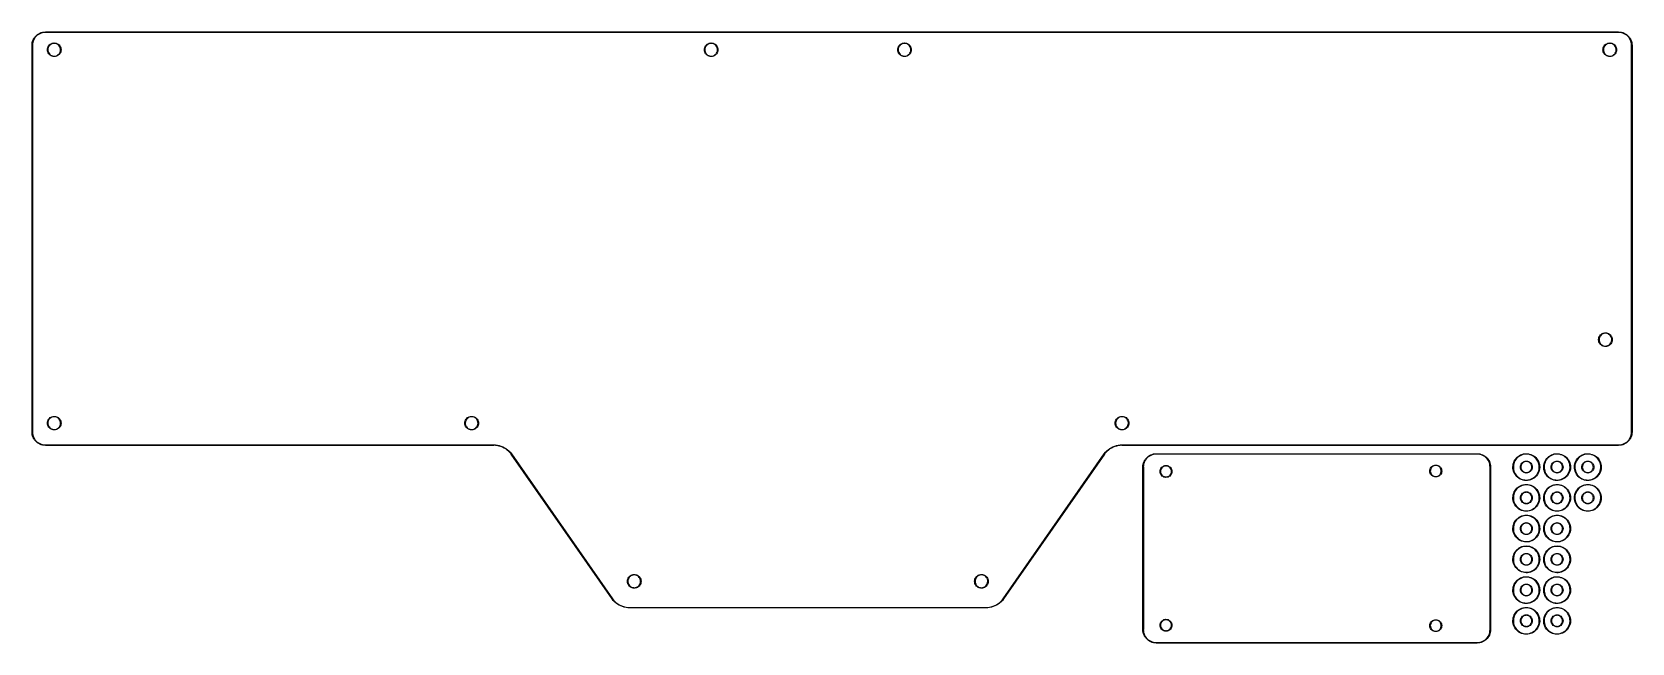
# Model space of a CAD drawing. Extents: x 26 to 390, y -197 to -58.
import ezdxf

# ---------------------------------------------------------------- set-up
doc = ezdxf.new("R2010")
doc.units = 0
doc.layers.add('BLACK', color=7, linetype='CONTINUOUS')

msp = doc.modelspace()

# ---------------------------------------------------------------- linework, layer by layer
at = {"layer": 'BLACK', "linetype": 'CONTINUOUS'}
for p, q in [((27.475, -58.3586), (27.7595, -58.2137)), ((28.0241, -58.2112), (27.718, -58.338)), ((27.7595, -58.2137), (28.0575, -58.0993)), ((28.3425, -58.1194), (28.0241, -58.2112)), ((28.0575, -58.0993), (28.3659, -58.0166)), ((28.6692, -58.0639), (28.3425, -58.1194)), ((28.3659, -58.0166), (28.6812, -57.9667)), ((28.9901, -58.0459), (28.6692, -58.0639)), ((28.6812, -57.9667), (29, -57.95)), ((29, -58.05), (28.9901, -58.0459)), ((29, -57.95), (387, -57.95)), ((387, -58.05), (29, -58.05)), ((387, -57.95), (387.319, -57.9667)), ((387.01, -58.0459), (387, -58.05)), ((387.331, -58.0639), (387.01, -58.0459)), ((387.319, -57.9667), (387.634, -58.0166)), ((387.657, -58.1194), (387.331, -58.0639)), ((387.634, -58.0166), (387.943, -58.0993)), ((387.976, -58.2112), (387.657, -58.1194)), ((387.943, -58.0993), (388.241, -58.2137)), ((388.282, -58.338), (387.976, -58.2112)), ((388.241, -58.2137), (388.525, -58.3586)), ((25.95, -61), (25.9667, -60.6812)), ((25.95, -149), (25.95, -61)), ((25.9667, -60.6812), (26.0166, -60.3659)), ((26.0166, -60.3659), (26.0993, -60.0575)), ((26.0639, -60.6692), (26.0459, -60.9901)), ((26.0459, -60.9901), (26.05, -61)), ((26.05, -61), (26.05, -149)), ((26.1194, -60.3425), (26.0639, -60.6692)), ((26.0993, -60.0575), (26.2137, -59.7595)), ((26.2112, -60.0241), (26.1194, -60.3425)), ((26.338, -59.718), (26.2112, -60.0241)), ((26.2137, -59.7595), (26.3586, -59.475)), ((26.4982, -59.428), (26.338, -59.718)), ((26.3586, -59.475), (26.5325, -59.2073)), ((26.69, -59.1578), (26.4982, -59.428)), ((26.5325, -59.2073), (26.7334, -58.9592)), ((26.9107, -58.9107), (26.69, -59.1578)), ((26.7334, -58.9592), (26.9592, -58.7334)), ((27.1578, -58.69), (26.9107, -58.9107)), ((26.9592, -58.7334), (27.2073, -58.5325)), ((27.428, -58.4982), (27.1578, -58.69)), ((27.2073, -58.5325), (27.475, -58.3586)), ((27.718, -58.338), (27.428, -58.4982)), ((29.4528, -61.9645), (29.4691, -61.7575)), ((29.4691, -61.7575), (29.5259, -61.521)), ((29.5259, -61.521), (29.6189, -61.2963)), ((29.5708, -61.7274), (29.5455, -61.9645)), ((29.6345, -61.4976), (29.5708, -61.7274)), ((29.6189, -61.2963), (29.746, -61.0889)), ((29.7349, -61.2813), (29.6345, -61.4976)), ((29.8693, -61.0844), (29.7349, -61.2813)), ((29.746, -61.0889), (29.904, -60.904)), ((30.034, -60.912), (29.8693, -61.0844)), ((29.904, -60.904), (30.0889, -60.746)), ((30.2247, -60.7688), (30.034, -60.912)), ((30.0889, -60.746), (30.2963, -60.6189)), ((30.4362, -60.6587), (30.2247, -60.7688)), ((30.2963, -60.6189), (30.521, -60.5259)), ((30.6628, -60.5846), (30.4362, -60.6587)), ((30.521, -60.5259), (30.7575, -60.4691)), ((30.8985, -60.5486), (30.6628, -60.5846)), ((30.7575, -60.4691), (31, -60.45)), ((31.1369, -60.5515), (30.8985, -60.5486)), ((31, -60.45), (31.2425, -60.4691)), ((31.3717, -60.5933), (31.1369, -60.5515)), ((31.2425, -60.4691), (31.479, -60.5259)), ((31.5964, -60.6729), (31.3717, -60.5933)), ((31.479, -60.5259), (31.7037, -60.6189)), ((31.8052, -60.7881), (31.5964, -60.6729)), ((31.7037, -60.6189), (31.9111, -60.746)), ((31.9923, -60.9359), (31.8052, -60.7881)), ((31.9111, -60.746), (32.096, -60.904)), ((32.1528, -61.1123), (31.9923, -60.9359)), ((32.096, -60.904), (32.254, -61.0889)), ((32.2823, -61.3125), (32.1528, -61.1123)), ((32.254, -61.0889), (32.3811, -61.2963)), ((32.3773, -61.5311), (32.2823, -61.3125)), ((32.4354, -61.7624), (32.3773, -61.5311)), ((32.3811, -61.2963), (32.4741, -61.521)), ((32.455, -62), (32.4354, -61.7624)), ((32.4741, -61.521), (32.5309, -61.7575)), ((32.5309, -61.7575), (32.55, -62)), ((178.953, -61.9645), (178.969, -61.7575)), ((178.969, -61.7575), (179.026, -61.521)), ((179.026, -61.521), (179.119, -61.2963)), ((179.071, -61.7274), (179.045, -61.9645)), ((179.135, -61.4976), (179.071, -61.7274)), ((179.119, -61.2963), (179.246, -61.0889)), ((179.235, -61.2813), (179.135, -61.4976)), ((179.369, -61.0844), (179.235, -61.2813)), ((179.246, -61.0889), (179.404, -60.904)), ((179.534, -60.912), (179.369, -61.0844)), ((179.404, -60.904), (179.589, -60.746)), ((179.725, -60.7688), (179.534, -60.912)), ((179.589, -60.746), (179.796, -60.6189)), ((179.936, -60.6587), (179.725, -60.7688)), ((179.796, -60.6189), (180.021, -60.5259)), ((180.163, -60.5846), (179.936, -60.6587)), ((180.021, -60.5259), (180.258, -60.4691)), ((180.399, -60.5486), (180.163, -60.5846)), ((180.258, -60.4691), (180.5, -60.45)), ((180.637, -60.5515), (180.399, -60.5486)), ((180.5, -60.45), (180.742, -60.4691)), ((180.872, -60.5933), (180.637, -60.5515)), ((180.742, -60.4691), (180.979, -60.5259)), ((181.096, -60.6729), (180.872, -60.5933)), ((180.979, -60.5259), (181.204, -60.6189)), ((181.305, -60.7881), (181.096, -60.6729)), ((181.204, -60.6189), (181.411, -60.746)), ((181.492, -60.9359), (181.305, -60.7881)), ((181.411, -60.746), (181.596, -60.904)), ((181.653, -61.1123), (181.492, -60.9359)), ((181.596, -60.904), (181.754, -61.0889)), ((181.782, -61.3125), (181.653, -61.1123)), ((181.754, -61.0889), (181.881, -61.2963)), ((181.877, -61.5311), (181.782, -61.3125)), ((181.935, -61.7624), (181.877, -61.5311)), ((181.881, -61.2963), (181.974, -61.521)), ((181.955, -62), (181.935, -61.7624)), ((181.974, -61.521), (182.031, -61.7575)), ((182.031, -61.7575), (182.05, -62)), ((222.953, -61.9645), (222.969, -61.7575)), ((222.969, -61.7575), (223.026, -61.521)), ((223.026, -61.521), (223.119, -61.2963)), ((223.071, -61.7274), (223.045, -61.9645)), ((223.135, -61.4976), (223.071, -61.7274)), ((223.119, -61.2963), (223.246, -61.0889)), ((223.235, -61.2813), (223.135, -61.4976)), ((223.369, -61.0844), (223.235, -61.2813)), ((223.246, -61.0889), (223.404, -60.904)), ((223.534, -60.912), (223.369, -61.0844)), ((223.404, -60.904), (223.589, -60.746)), ((223.725, -60.7688), (223.534, -60.912)), ((223.589, -60.746), (223.796, -60.6189)), ((223.936, -60.6587), (223.725, -60.7688)), ((223.796, -60.6189), (224.021, -60.5259)), ((224.163, -60.5846), (223.936, -60.6587)), ((224.021, -60.5259), (224.258, -60.4691)), ((224.399, -60.5486), (224.163, -60.5846)), ((224.258, -60.4691), (224.5, -60.45)), ((224.637, -60.5515), (224.399, -60.5486)), ((224.5, -60.45), (224.742, -60.4691)), ((224.872, -60.5933), (224.637, -60.5515)), ((224.742, -60.4691), (224.979, -60.5259)), ((225.096, -60.6729), (224.872, -60.5933)), ((224.979, -60.5259), (225.204, -60.6189)), ((225.305, -60.7881), (225.096, -60.6729)), ((225.204, -60.6189), (225.411, -60.746)), ((225.492, -60.9359), (225.305, -60.7881)), ((225.411, -60.746), (225.596, -60.904)), ((225.653, -61.1123), (225.492, -60.9359)), ((225.596, -60.904), (225.754, -61.0889)), ((225.782, -61.3125), (225.653, -61.1123)), ((225.754, -61.0889), (225.881, -61.2963)), ((225.877, -61.5311), (225.782, -61.3125)), ((225.935, -61.7624), (225.877, -61.5311)), ((225.881, -61.2963), (225.974, -61.521)), ((225.955, -62), (225.935, -61.7624)), ((225.974, -61.521), (226.031, -61.7575)), ((226.031, -61.7575), (226.05, -62)), ((383.453, -61.9645), (383.469, -61.7575)), ((383.469, -61.7575), (383.526, -61.521)), ((383.526, -61.521), (383.619, -61.2963)), ((383.571, -61.7274), (383.545, -61.9645)), ((383.635, -61.4976), (383.571, -61.7274)), ((383.619, -61.2963), (383.746, -61.0889)), ((383.735, -61.2813), (383.635, -61.4976)), ((383.869, -61.0844), (383.735, -61.2813)), ((383.746, -61.0889), (383.904, -60.904)), ((384.034, -60.912), (383.869, -61.0844)), ((383.904, -60.904), (384.089, -60.746)), ((384.225, -60.7688), (384.034, -60.912)), ((384.089, -60.746), (384.296, -60.6189)), ((384.436, -60.6587), (384.225, -60.7688)), ((384.296, -60.6189), (384.521, -60.5259)), ((384.663, -60.5846), (384.436, -60.6587)), ((384.521, -60.5259), (384.758, -60.4691)), ((384.899, -60.5486), (384.663, -60.5846)), ((384.758, -60.4691), (385, -60.45)), ((385.137, -60.5515), (384.899, -60.5486)), ((385, -60.45), (385.242, -60.4691)), ((385.372, -60.5933), (385.137, -60.5515)), ((385.242, -60.4691), (385.479, -60.5259)), ((385.596, -60.6729), (385.372, -60.5933)), ((385.479, -60.5259), (385.704, -60.6189)), ((385.805, -60.7881), (385.596, -60.6729)), ((385.704, -60.6189), (385.911, -60.746)), ((385.992, -60.9359), (385.805, -60.7881)), ((385.911, -60.746), (386.096, -60.904)), ((386.153, -61.1123), (385.992, -60.9359)), ((386.096, -60.904), (386.254, -61.0889)), ((386.282, -61.3125), (386.153, -61.1123)), ((386.254, -61.0889), (386.381, -61.2963)), ((386.377, -61.5311), (386.282, -61.3125)), ((386.435, -61.7624), (386.377, -61.5311)), ((386.381, -61.2963), (386.474, -61.521)), ((386.455, -62), (386.435, -61.7624)), ((386.474, -61.521), (386.531, -61.7575)), ((386.531, -61.7575), (386.55, -62)), ((388.572, -58.4982), (388.282, -58.338)), ((388.525, -58.3586), (388.793, -58.5325)), ((388.842, -58.69), (388.572, -58.4982)), ((388.793, -58.5325), (389.041, -58.7334)), ((389.089, -58.9107), (388.842, -58.69)), ((389.041, -58.7334), (389.267, -58.9592)), ((389.31, -59.1578), (389.089, -58.9107)), ((389.267, -58.9592), (389.468, -59.2073)), ((389.502, -59.428), (389.31, -59.1578)), ((389.468, -59.2073), (389.641, -59.475)), ((389.662, -59.718), (389.502, -59.428)), ((389.641, -59.475), (389.786, -59.7595)), ((389.789, -60.0241), (389.662, -59.718)), ((389.786, -59.7595), (389.901, -60.0575)), ((389.881, -60.3425), (389.789, -60.0241)), ((389.936, -60.6692), (389.881, -60.3425)), ((389.901, -60.0575), (389.983, -60.3659)), ((389.954, -60.9901), (389.936, -60.6692)), ((389.95, -61), (389.954, -60.9901)), ((389.95, -149), (389.95, -61)), ((389.983, -60.3659), (390.033, -60.6812)), ((390.033, -60.6812), (390.05, -61)), ((390.05, -61), (390.05, -149)), ((29.45, -62), (29.4528, -61.9645)), ((29.4691, -62.2425), (29.45, -62)), ((29.5259, -62.479), (29.4691, -62.2425)), ((29.6189, -62.7037), (29.5259, -62.479)), ((29.5455, -61.9645), (29.5592, -62.2025)), ((29.5592, -62.2025), (29.6116, -62.4351)), ((29.6116, -62.4351), (29.7013, -62.656)), ((29.746, -62.9111), (29.6189, -62.7037)), ((29.7013, -62.656), (29.8259, -62.8593)), ((29.904, -63.096), (29.746, -62.9111)), ((29.8259, -62.8593), (29.982, -63.0395)), ((30.0889, -63.254), (29.904, -63.096)), ((29.982, -63.0395), (30.1655, -63.1918)), ((30.2963, -63.3811), (30.0889, -63.254)), ((30.1655, -63.1918), (30.3713, -63.3121)), ((30.521, -63.4741), (30.2963, -63.3811)), ((30.3713, -63.3121), (30.5941, -63.3972)), ((30.7575, -63.5309), (30.521, -63.4741)), ((30.5941, -63.3972), (30.8277, -63.4447)), ((31, -63.55), (30.7575, -63.5309)), ((30.8277, -63.4447), (31.066, -63.4535)), ((31.2425, -63.5309), (31, -63.55)), ((31.066, -63.4535), (31.3025, -63.4232)), ((31.479, -63.4741), (31.2425, -63.5309)), ((31.3025, -63.4232), (31.5309, -63.3547)), ((31.7037, -63.3811), (31.479, -63.4741)), ((31.5309, -63.3547), (31.745, -63.2498)), ((31.9111, -63.254), (31.7037, -63.3811)), ((31.745, -63.2498), (31.9391, -63.1113)), ((32.096, -63.096), (31.9111, -63.254)), ((31.9391, -63.1113), (32.108, -62.943)), ((32.254, -62.9111), (32.096, -63.096)), ((32.108, -62.943), (32.2472, -62.7494)), ((32.2472, -62.7494), (32.3528, -62.5356)), ((32.3811, -62.7037), (32.254, -62.9111)), ((32.3528, -62.5356), (32.4221, -62.3075)), ((32.4741, -62.479), (32.3811, -62.7037)), ((32.4221, -62.3075), (32.4532, -62.0711)), ((32.4532, -62.0711), (32.455, -62)), ((32.5309, -62.2425), (32.4741, -62.479)), ((32.55, -62), (32.5309, -62.2425)), ((178.95, -62), (178.953, -61.9645)), ((178.969, -62.2425), (178.95, -62)), ((179.026, -62.479), (178.969, -62.2425)), ((179.119, -62.7037), (179.026, -62.479)), ((179.045, -61.9645), (179.059, -62.2025)), ((179.059, -62.2025), (179.112, -62.4351)), ((179.112, -62.4351), (179.201, -62.656)), ((179.246, -62.9111), (179.119, -62.7037)), ((179.201, -62.656), (179.326, -62.8593)), ((179.404, -63.096), (179.246, -62.9111)), ((179.326, -62.8593), (179.482, -63.0395)), ((179.589, -63.254), (179.404, -63.096)), ((179.482, -63.0395), (179.665, -63.1918)), ((179.796, -63.3811), (179.589, -63.254)), ((179.665, -63.1918), (179.871, -63.3121)), ((180.021, -63.4741), (179.796, -63.3811)), ((179.871, -63.3121), (180.094, -63.3972)), ((180.258, -63.5309), (180.021, -63.4741)), ((180.094, -63.3972), (180.328, -63.4447)), ((180.5, -63.55), (180.258, -63.5309)), ((180.328, -63.4447), (180.566, -63.4535)), ((180.742, -63.5309), (180.5, -63.55)), ((180.566, -63.4535), (180.803, -63.4232)), ((180.979, -63.4741), (180.742, -63.5309)), ((180.803, -63.4232), (181.031, -63.3547)), ((181.204, -63.3811), (180.979, -63.4741)), ((181.031, -63.3547), (181.245, -63.2498)), ((181.411, -63.254), (181.204, -63.3811)), ((181.245, -63.2498), (181.439, -63.1113)), ((181.596, -63.096), (181.411, -63.254)), ((181.439, -63.1113), (181.608, -62.943)), ((181.754, -62.9111), (181.596, -63.096)), ((181.608, -62.943), (181.747, -62.7494)), ((181.747, -62.7494), (181.853, -62.5356)), ((181.881, -62.7037), (181.754, -62.9111)), ((181.853, -62.5356), (181.922, -62.3075)), ((181.974, -62.479), (181.881, -62.7037)), ((181.922, -62.3075), (181.953, -62.0711)), ((181.953, -62.0711), (181.955, -62)), ((182.031, -62.2425), (181.974, -62.479)), ((182.05, -62), (182.031, -62.2425)), ((222.95, -62), (222.953, -61.9645)), ((222.969, -62.2425), (222.95, -62)), ((223.026, -62.479), (222.969, -62.2425)), ((223.119, -62.7037), (223.026, -62.479)), ((223.045, -61.9645), (223.059, -62.2025)), ((223.059, -62.2025), (223.112, -62.4351)), ((223.112, -62.4351), (223.201, -62.656)), ((223.246, -62.9111), (223.119, -62.7037)), ((223.201, -62.656), (223.326, -62.8593)), ((223.404, -63.096), (223.246, -62.9111)), ((223.326, -62.8593), (223.482, -63.0395)), ((223.589, -63.254), (223.404, -63.096)), ((223.482, -63.0395), (223.665, -63.1918)), ((223.796, -63.3811), (223.589, -63.254)), ((223.665, -63.1918), (223.871, -63.3121)), ((224.021, -63.4741), (223.796, -63.3811)), ((223.871, -63.3121), (224.094, -63.3972)), ((224.258, -63.5309), (224.021, -63.4741)), ((224.094, -63.3972), (224.328, -63.4447)), ((224.5, -63.55), (224.258, -63.5309)), ((224.328, -63.4447), (224.566, -63.4535)), ((224.742, -63.5309), (224.5, -63.55)), ((224.566, -63.4535), (224.803, -63.4232)), ((224.979, -63.4741), (224.742, -63.5309)), ((224.803, -63.4232), (225.031, -63.3547)), ((225.204, -63.3811), (224.979, -63.4741)), ((225.031, -63.3547), (225.245, -63.2498)), ((225.411, -63.254), (225.204, -63.3811)), ((225.245, -63.2498), (225.439, -63.1113)), ((225.596, -63.096), (225.411, -63.254)), ((225.439, -63.1113), (225.608, -62.943)), ((225.754, -62.9111), (225.596, -63.096)), ((225.608, -62.943), (225.747, -62.7494)), ((225.747, -62.7494), (225.853, -62.5356)), ((225.881, -62.7037), (225.754, -62.9111)), ((225.853, -62.5356), (225.922, -62.3075)), ((225.974, -62.479), (225.881, -62.7037)), ((225.922, -62.3075), (225.953, -62.0711)), ((225.953, -62.0711), (225.955, -62)), ((226.031, -62.2425), (225.974, -62.479)), ((226.05, -62), (226.031, -62.2425)), ((383.45, -62), (383.453, -61.9645)), ((383.469, -62.2425), (383.45, -62)), ((383.526, -62.479), (383.469, -62.2425)), ((383.619, -62.7037), (383.526, -62.479)), ((383.545, -61.9645), (383.559, -62.2025)), ((383.559, -62.2025), (383.612, -62.4351)), ((383.612, -62.4351), (383.701, -62.656)), ((383.746, -62.9111), (383.619, -62.7037)), ((383.701, -62.656), (383.826, -62.8593)), ((383.904, -63.096), (383.746, -62.9111)), ((383.826, -62.8593), (383.982, -63.0395)), ((384.089, -63.254), (383.904, -63.096)), ((383.982, -63.0395), (384.165, -63.1918)), ((384.296, -63.3811), (384.089, -63.254)), ((384.165, -63.1918), (384.371, -63.3121)), ((384.521, -63.4741), (384.296, -63.3811)), ((384.371, -63.3121), (384.594, -63.3972)), ((384.758, -63.5309), (384.521, -63.4741)), ((384.594, -63.3972), (384.828, -63.4447)), ((385, -63.55), (384.758, -63.5309)), ((384.828, -63.4447), (385.066, -63.4535)), ((385.242, -63.5309), (385, -63.55)), ((385.066, -63.4535), (385.303, -63.4232)), ((385.479, -63.4741), (385.242, -63.5309)), ((385.303, -63.4232), (385.531, -63.3547)), ((385.704, -63.3811), (385.479, -63.4741)), ((385.531, -63.3547), (385.745, -63.2498)), ((385.911, -63.254), (385.704, -63.3811)), ((385.745, -63.2498), (385.939, -63.1113)), ((386.096, -63.096), (385.911, -63.254)), ((385.939, -63.1113), (386.108, -62.943)), ((386.254, -62.9111), (386.096, -63.096)), ((386.108, -62.943), (386.247, -62.7494)), ((386.247, -62.7494), (386.353, -62.5356)), ((386.381, -62.7037), (386.254, -62.9111)), ((386.353, -62.5356), (386.422, -62.3075)), ((386.474, -62.479), (386.381, -62.7037)), ((386.422, -62.3075), (386.453, -62.0711)), ((386.453, -62.0711), (386.455, -62)), ((386.531, -62.2425), (386.474, -62.479)), ((386.55, -62), (386.531, -62.2425)), ((382.526, -127.521), (382.619, -127.296)), ((382.619, -127.296), (382.746, -127.089)), ((382.735, -127.281), (382.635, -127.498)), ((382.869, -127.084), (382.735, -127.281)), ((382.746, -127.089), (382.904, -126.904)), ((383.034, -126.912), (382.869, -127.084)), ((382.904, -126.904), (383.089, -126.746)), ((383.225, -126.769), (383.034, -126.912)), ((383.089, -126.746), (383.296, -126.619)), ((383.436, -126.659), (383.225, -126.769)), ((383.296, -126.619), (383.521, -126.526)), ((383.663, -126.585), (383.436, -126.659)), ((383.521, -126.526), (383.758, -126.469)), ((383.899, -126.549), (383.663, -126.585)), ((383.758, -126.469), (384, -126.45)), ((384.137, -126.551), (383.899, -126.549)), ((384, -126.45), (384.242, -126.469)), ((384.372, -126.593), (384.137, -126.551)), ((384.242, -126.469), (384.479, -126.526)), ((384.596, -126.673), (384.372, -126.593)), ((384.479, -126.526), (384.704, -126.619)), ((384.805, -126.788), (384.596, -126.673)), ((384.704, -126.619), (384.911, -126.746)), ((384.992, -126.936), (384.805, -126.788)), ((384.911, -126.746), (385.096, -126.904)), ((385.153, -127.112), (384.992, -126.936)), ((385.096, -126.904), (385.254, -127.089)), ((385.282, -127.312), (385.153, -127.112)), ((385.254, -127.089), (385.381, -127.296)), ((385.377, -127.531), (385.282, -127.312)), ((385.381, -127.296), (385.474, -127.521)), ((382.45, -128), (382.453, -127.964)), ((382.469, -128.242), (382.45, -128)), ((382.453, -127.964), (382.469, -127.758)), ((382.469, -127.758), (382.526, -127.521)), ((382.526, -128.479), (382.469, -128.242)), ((382.619, -128.704), (382.526, -128.479)), ((382.571, -127.727), (382.545, -127.964)), ((382.545, -127.964), (382.559, -128.202)), ((382.559, -128.202), (382.612, -128.435)), ((382.635, -127.498), (382.571, -127.727)), ((382.612, -128.435), (382.701, -128.656)), ((382.746, -128.911), (382.619, -128.704)), ((382.701, -128.656), (382.826, -128.859)), ((382.904, -129.096), (382.746, -128.911)), ((382.826, -128.859), (382.982, -129.04)), ((383.089, -129.254), (382.904, -129.096)), ((382.982, -129.04), (383.165, -129.192)), ((383.296, -129.381), (383.089, -129.254)), ((383.165, -129.192), (383.371, -129.312)), ((383.521, -129.474), (383.296, -129.381)), ((383.371, -129.312), (383.594, -129.397)), ((383.758, -129.531), (383.521, -129.474)), ((383.594, -129.397), (383.828, -129.445)), ((384, -129.55), (383.758, -129.531)), ((383.828, -129.445), (384.066, -129.453)), ((384.242, -129.531), (384, -129.55)), ((384.066, -129.453), (384.303, -129.423)), ((384.479, -129.474), (384.242, -129.531)), ((384.303, -129.423), (384.531, -129.355)), ((384.704, -129.381), (384.479, -129.474)), ((384.531, -129.355), (384.745, -129.25)), ((384.911, -129.254), (384.704, -129.381)), ((384.745, -129.25), (384.939, -129.111)), ((385.096, -129.096), (384.911, -129.254)), ((384.939, -129.111), (385.108, -128.943)), ((385.254, -128.911), (385.096, -129.096)), ((385.108, -128.943), (385.247, -128.749)), ((385.247, -128.749), (385.353, -128.536)), ((385.381, -128.704), (385.254, -128.911)), ((385.353, -128.536), (385.422, -128.307)), ((385.435, -127.762), (385.377, -127.531)), ((385.474, -128.479), (385.381, -128.704)), ((385.422, -128.307), (385.453, -128.071)), ((385.455, -128), (385.435, -127.762)), ((385.453, -128.071), (385.455, -128)), ((385.474, -127.521), (385.531, -127.758)), ((385.531, -128.242), (385.474, -128.479)), ((385.531, -127.758), (385.55, -128)), ((385.55, -128), (385.531, -128.242)), ((30.0889, -145.746), (30.2963, -145.619)), ((30.2963, -145.619), (30.521, -145.526)), ((30.6628, -145.585), (30.4362, -145.659)), ((30.521, -145.526), (30.7575, -145.469)), ((30.8985, -145.549), (30.6628, -145.585)), ((30.7575, -145.469), (31, -145.45)), ((31.1369, -145.551), (30.8985, -145.549)), ((31, -145.45), (31.2425, -145.469)), ((31.3717, -145.593), (31.1369, -145.551)), ((31.2425, -145.469), (31.479, -145.526)), ((31.5964, -145.673), (31.3717, -145.593)), ((31.479, -145.526), (31.7037, -145.619)), ((31.7037, -145.619), (31.9111, -145.746)), ((125.089, -145.746), (125.296, -145.619)), ((125.296, -145.619), (125.521, -145.526)), ((125.663, -145.585), (125.436, -145.659)), ((125.521, -145.526), (125.758, -145.469)), ((125.899, -145.549), (125.663, -145.585)), ((125.758, -145.469), (126, -145.45)), ((126.137, -145.551), (125.899, -145.549)), ((126, -145.45), (126.242, -145.469)), ((126.372, -145.593), (126.137, -145.551)), ((126.242, -145.469), (126.479, -145.526)), ((126.596, -145.673), (126.372, -145.593)), ((126.479, -145.526), (126.704, -145.619)), ((126.704, -145.619), (126.911, -145.746)), ((273.089, -145.746), (273.296, -145.619)), ((273.296, -145.619), (273.521, -145.526)), ((273.663, -145.585), (273.436, -145.659)), ((273.521, -145.526), (273.758, -145.469)), ((273.899, -145.549), (273.663, -145.585)), ((273.758, -145.469), (274, -145.45)), ((274.137, -145.551), (273.899, -145.549)), ((274, -145.45), (274.242, -145.469)), ((274.372, -145.593), (274.137, -145.551)), ((274.242, -145.469), (274.479, -145.526)), ((274.596, -145.673), (274.372, -145.593)), ((274.479, -145.526), (274.704, -145.619)), ((274.704, -145.619), (274.911, -145.746)), ((25.9667, -149.319), (25.95, -149)), ((26.05, -149), (26.0459, -149.01)), ((26.0459, -149.01), (26.0639, -149.331)), ((29.45, -147), (29.4528, -146.964)), ((29.4691, -147.242), (29.45, -147)), ((29.4528, -146.964), (29.4691, -146.758)), ((29.4691, -146.758), (29.5259, -146.521)), ((29.5259, -147.479), (29.4691, -147.242)), ((29.5259, -146.521), (29.6189, -146.296)), ((29.6189, -147.704), (29.5259, -147.479)), ((29.5708, -146.727), (29.5455, -146.964)), ((29.5455, -146.964), (29.5592, -147.202)), ((29.5592, -147.202), (29.6116, -147.435)), ((29.6345, -146.498), (29.5708, -146.727)), ((29.6116, -147.435), (29.7013, -147.656)), ((29.6189, -146.296), (29.746, -146.089)), ((29.746, -147.911), (29.6189, -147.704)), ((29.7349, -146.281), (29.6345, -146.498)), ((29.7013, -147.656), (29.8259, -147.859)), ((29.8693, -146.084), (29.7349, -146.281)), ((29.746, -146.089), (29.904, -145.904)), ((29.904, -148.096), (29.746, -147.911)), ((29.8259, -147.859), (29.982, -148.04)), ((30.034, -145.912), (29.8693, -146.084)), ((29.904, -145.904), (30.0889, -145.746)), ((30.0889, -148.254), (29.904, -148.096)), ((29.982, -148.04), (30.1655, -148.192)), ((30.2247, -145.769), (30.034, -145.912)), ((30.2963, -148.381), (30.0889, -148.254)), ((30.1655, -148.192), (30.3713, -148.312)), ((30.4362, -145.659), (30.2247, -145.769)), ((30.521, -148.474), (30.2963, -148.381)), ((30.3713, -148.312), (30.5941, -148.397)), ((30.7575, -148.531), (30.521, -148.474)), ((30.5941, -148.397), (30.8277, -148.445)), ((31, -148.55), (30.7575, -148.531)), ((30.8277, -148.445), (31.066, -148.453)), ((31.2425, -148.531), (31, -148.55)), ((31.066, -148.453), (31.3025, -148.423)), ((31.479, -148.474), (31.2425, -148.531)), ((31.3025, -148.423), (31.5309, -148.355)), ((31.7037, -148.381), (31.479, -148.474)), ((31.5309, -148.355), (31.745, -148.25)), ((31.8052, -145.788), (31.5964, -145.673)), ((31.9111, -148.254), (31.7037, -148.381)), ((31.745, -148.25), (31.9391, -148.111)), ((31.9923, -145.936), (31.8052, -145.788)), ((31.9111, -145.746), (32.096, -145.904)), ((32.096, -148.096), (31.9111, -148.254)), ((31.9391, -148.111), (32.108, -147.943)), ((32.1528, -146.112), (31.9923, -145.936)), ((32.096, -145.904), (32.254, -146.089)), ((32.254, -147.911), (32.096, -148.096)), ((32.108, -147.943), (32.2472, -147.749)), ((32.2823, -146.312), (32.1528, -146.112)), ((32.2472, -147.749), (32.3528, -147.536)), ((32.254, -146.089), (32.3811, -146.296)), ((32.3811, -147.704), (32.254, -147.911)), ((32.3773, -146.531), (32.2823, -146.312)), ((32.3528, -147.536), (32.4221, -147.307)), ((32.4354, -146.762), (32.3773, -146.531)), ((32.3811, -146.296), (32.4741, -146.521)), ((32.4741, -147.479), (32.3811, -147.704)), ((32.4221, -147.307), (32.4532, -147.071)), ((32.455, -147), (32.4354, -146.762)), ((32.4532, -147.071), (32.455, -147)), ((32.4741, -146.521), (32.5309, -146.758)), ((32.5309, -147.242), (32.4741, -147.479)), ((32.5309, -146.758), (32.55, -147)), ((32.55, -147), (32.5309, -147.242)), ((124.45, -147), (124.453, -146.964)), ((124.469, -147.242), (124.45, -147)), ((124.453, -146.964), (124.469, -146.758)), ((124.469, -146.758), (124.526, -146.521)), ((124.526, -147.479), (124.469, -147.242)), ((124.526, -146.521), (124.619, -146.296)), ((124.619, -147.704), (124.526, -147.479)), ((124.571, -146.727), (124.545, -146.964)), ((124.545, -146.964), (124.559, -147.202)), ((124.559, -147.202), (124.612, -147.435)), ((124.635, -146.498), (124.571, -146.727)), ((124.612, -147.435), (124.701, -147.656)), ((124.619, -146.296), (124.746, -146.089)), ((124.746, -147.911), (124.619, -147.704)), ((124.735, -146.281), (124.635, -146.498)), ((124.701, -147.656), (124.826, -147.859)), ((124.869, -146.084), (124.735, -146.281)), ((124.746, -146.089), (124.904, -145.904)), ((124.904, -148.096), (124.746, -147.911)), ((124.826, -147.859), (124.982, -148.04)), ((125.034, -145.912), (124.869, -146.084)), ((124.904, -145.904), (125.089, -145.746)), ((125.089, -148.254), (124.904, -148.096)), ((124.982, -148.04), (125.165, -148.192)), ((125.225, -145.769), (125.034, -145.912)), ((125.296, -148.381), (125.089, -148.254)), ((125.165, -148.192), (125.371, -148.312)), ((125.436, -145.659), (125.225, -145.769)), ((125.521, -148.474), (125.296, -148.381)), ((125.371, -148.312), (125.594, -148.397)), ((125.758, -148.531), (125.521, -148.474)), ((125.594, -148.397), (125.828, -148.445)), ((126, -148.55), (125.758, -148.531)), ((125.828, -148.445), (126.066, -148.453)), ((126.242, -148.531), (126, -148.55)), ((126.066, -148.453), (126.303, -148.423)), ((126.479, -148.474), (126.242, -148.531)), ((126.303, -148.423), (126.531, -148.355)), ((126.704, -148.381), (126.479, -148.474)), ((126.531, -148.355), (126.745, -148.25)), ((126.805, -145.788), (126.596, -145.673)), ((126.911, -148.254), (126.704, -148.381)), ((126.745, -148.25), (126.939, -148.111)), ((126.992, -145.936), (126.805, -145.788)), ((126.911, -145.746), (127.096, -145.904)), ((127.096, -148.096), (126.911, -148.254)), ((126.939, -148.111), (127.108, -147.943)), ((127.153, -146.112), (126.992, -145.936)), ((127.096, -145.904), (127.254, -146.089)), ((127.254, -147.911), (127.096, -148.096)), ((127.108, -147.943), (127.247, -147.749)), ((127.282, -146.312), (127.153, -146.112)), ((127.247, -147.749), (127.353, -147.536)), ((127.254, -146.089), (127.381, -146.296)), ((127.381, -147.704), (127.254, -147.911)), ((127.377, -146.531), (127.282, -146.312)), ((127.353, -147.536), (127.422, -147.307)), ((127.435, -146.762), (127.377, -146.531)), ((127.381, -146.296), (127.474, -146.521)), ((127.474, -147.479), (127.381, -147.704)), ((127.422, -147.307), (127.453, -147.071)), ((127.455, -147), (127.435, -146.762)), ((127.453, -147.071), (127.455, -147)), ((127.474, -146.521), (127.531, -146.758)), ((127.531, -147.242), (127.474, -147.479)), ((127.531, -146.758), (127.55, -147)), ((127.55, -147), (127.531, -147.242)), ((272.45, -147), (272.453, -146.964)), ((272.469, -147.242), (272.45, -147)), ((272.453, -146.964), (272.469, -146.758)), ((272.469, -146.758), (272.526, -146.521)), ((272.526, -147.479), (272.469, -147.242)), ((272.526, -146.521), (272.619, -146.296)), ((272.619, -147.704), (272.526, -147.479)), ((272.571, -146.727), (272.545, -146.964)), ((272.545, -146.964), (272.559, -147.202)), ((272.559, -147.202), (272.612, -147.435)), ((272.635, -146.498), (272.571, -146.727)), ((272.612, -147.435), (272.701, -147.656)), ((272.619, -146.296), (272.746, -146.089)), ((272.746, -147.911), (272.619, -147.704)), ((272.735, -146.281), (272.635, -146.498)), ((272.701, -147.656), (272.826, -147.859)), ((272.869, -146.084), (272.735, -146.281)), ((272.746, -146.089), (272.904, -145.904)), ((272.904, -148.096), (272.746, -147.911)), ((272.826, -147.859), (272.982, -148.04)), ((273.034, -145.912), (272.869, -146.084)), ((272.904, -145.904), (273.089, -145.746)), ((273.089, -148.254), (272.904, -148.096)), ((272.982, -148.04), (273.165, -148.192)), ((273.225, -145.769), (273.034, -145.912)), ((273.296, -148.381), (273.089, -148.254)), ((273.165, -148.192), (273.371, -148.312)), ((273.436, -145.659), (273.225, -145.769)), ((273.521, -148.474), (273.296, -148.381)), ((273.371, -148.312), (273.594, -148.397)), ((273.758, -148.531), (273.521, -148.474)), ((273.594, -148.397), (273.828, -148.445)), ((274, -148.55), (273.758, -148.531)), ((273.828, -148.445), (274.066, -148.453)), ((274.242, -148.531), (274, -148.55)), ((274.066, -148.453), (274.303, -148.423)), ((274.479, -148.474), (274.242, -148.531)), ((274.303, -148.423), (274.531, -148.355)), ((274.704, -148.381), (274.479, -148.474)), ((274.531, -148.355), (274.745, -148.25)), ((274.805, -145.788), (274.596, -145.673)), ((274.911, -148.254), (274.704, -148.381)), ((274.745, -148.25), (274.939, -148.111)), ((274.992, -145.936), (274.805, -145.788)), ((274.911, -145.746), (275.096, -145.904)), ((275.096, -148.096), (274.911, -148.254)), ((274.939, -148.111), (275.108, -147.943)), ((275.153, -146.112), (274.992, -145.936)), ((275.096, -145.904), (275.254, -146.089)), ((275.254, -147.911), (275.096, -148.096)), ((275.108, -147.943), (275.247, -147.749)), ((275.282, -146.312), (275.153, -146.112)), ((275.247, -147.749), (275.353, -147.536)), ((275.254, -146.089), (275.381, -146.296)), ((275.381, -147.704), (275.254, -147.911)), ((275.377, -146.531), (275.282, -146.312)), ((275.353, -147.536), (275.422, -147.307)), ((275.435, -146.762), (275.377, -146.531)), ((275.381, -146.296), (275.474, -146.521)), ((275.474, -147.479), (275.381, -147.704)), ((275.422, -147.307), (275.453, -147.071)), ((275.455, -147), (275.435, -146.762)), ((275.453, -147.071), (275.455, -147)), ((275.474, -146.521), (275.531, -146.758)), ((275.531, -147.242), (275.474, -147.479)), ((275.531, -146.758), (275.55, -147)), ((275.55, -147), (275.531, -147.242)), ((389.936, -149.331), (389.954, -149.01)), ((389.954, -149.01), (389.95, -149)), ((390.05, -149), (390.033, -149.319)), ((26.0166, -149.634), (25.9667, -149.319)), ((26.0993, -149.943), (26.0166, -149.634)), ((26.0639, -149.331), (26.1194, -149.657)), ((26.2137, -150.241), (26.0993, -149.943)), ((26.1194, -149.657), (26.2112, -149.976)), ((26.2112, -149.976), (26.338, -150.282)), ((26.3586, -150.525), (26.2137, -150.241)), ((26.338, -150.282), (26.4982, -150.572)), ((26.5325, -150.793), (26.3586, -150.525)), ((26.4982, -150.572), (26.69, -150.842)), ((26.7334, -151.041), (26.5325, -150.793)), ((26.69, -150.842), (26.9107, -151.089)), ((26.9592, -151.267), (26.7334, -151.041)), ((26.9107, -151.089), (27.1578, -151.31)), ((27.2073, -151.468), (26.9592, -151.267)), ((27.1578, -151.31), (27.428, -151.502)), ((27.475, -151.641), (27.2073, -151.468)), ((27.428, -151.502), (27.718, -151.662)), ((27.7595, -151.786), (27.475, -151.641)), ((27.718, -151.662), (28.0241, -151.789)), ((28.0575, -151.901), (27.7595, -151.786)), ((28.0241, -151.789), (28.3425, -151.881)), ((28.3659, -151.983), (28.0575, -151.901)), ((28.3425, -151.881), (28.6692, -151.936)), ((28.6812, -152.033), (28.3659, -151.983)), ((28.6692, -151.936), (28.9901, -151.954)), ((29, -152.05), (28.6812, -152.033)), ((28.9901, -151.954), (29, -151.95)), ((29, -151.95), (131, -151.95)), ((131, -152.05), (29, -152.05)), ((131, -151.95), (131.425, -151.968)), ((131.01, -152.046), (131, -152.05)), ((131.417, -152.063), (131.01, -152.046)), ((131.831, -152.116), (131.417, -152.063)), ((131.425, -151.968), (131.847, -152.022)), ((132.24, -152.203), (131.831, -152.116)), ((131.847, -152.022), (132.264, -152.111)), ((132.639, -152.325), (132.24, -152.203)), ((132.264, -152.111), (132.671, -152.234)), ((133.027, -152.479), (132.639, -152.325)), ((132.671, -152.234), (133.066, -152.392)), ((133.4, -152.666), (133.027, -152.479)), ((133.066, -152.392), (133.447, -152.582)), ((133.757, -152.883), (133.4, -152.666)), ((133.447, -152.582), (133.81, -152.804)), ((134.094, -153.13), (133.757, -152.883)), ((133.81, -152.804), (134.153, -153.056)), ((270.847, -153.056), (271.19, -152.804)), ((271.243, -152.883), (270.906, -153.13)), ((271.19, -152.804), (271.553, -152.582)), ((271.6, -152.666), (271.243, -152.883)), ((271.553, -152.582), (271.934, -152.392)), ((271.973, -152.479), (271.6, -152.666)), ((271.934, -152.392), (272.329, -152.234)), ((272.361, -152.325), (271.973, -152.479)), ((272.329, -152.234), (272.736, -152.111)), ((272.76, -152.203), (272.361, -152.325)), ((272.736, -152.111), (273.153, -152.022)), ((273.169, -152.116), (272.76, -152.203)), ((273.153, -152.022), (273.575, -151.968)), ((273.583, -152.063), (273.169, -152.116)), ((273.575, -151.968), (274, -151.95)), ((273.99, -152.046), (273.583, -152.063)), ((274, -152.05), (273.99, -152.046)), ((274, -151.95), (387, -151.95)), ((387, -152.05), (274, -152.05)), ((387, -151.95), (387.01, -151.954)), ((387.319, -152.033), (387, -152.05)), ((387.01, -151.954), (387.331, -151.936)), ((387.634, -151.983), (387.319, -152.033)), ((387.331, -151.936), (387.657, -151.881)), ((387.943, -151.901), (387.634, -151.983)), ((387.657, -151.881), (387.976, -151.789)), ((388.241, -151.786), (387.943, -151.901)), ((387.976, -151.789), (388.282, -151.662)), ((388.525, -151.641), (388.241, -151.786)), ((388.282, -151.662), (388.572, -151.502)), ((388.793, -151.468), (388.525, -151.641)), ((388.572, -151.502), (388.842, -151.31)), ((389.041, -151.267), (388.793, -151.468)), ((388.842, -151.31), (389.089, -151.089)), ((389.267, -151.041), (389.041, -151.267)), ((389.089, -151.089), (389.31, -150.842)), ((389.468, -150.793), (389.267, -151.041)), ((389.31, -150.842), (389.502, -150.572)), ((389.641, -150.525), (389.468, -150.793)), ((389.502, -150.572), (389.662, -150.282)), ((389.786, -150.241), (389.641, -150.525)), ((389.662, -150.282), (389.789, -149.976)), ((389.901, -149.943), (389.786, -150.241)), ((389.789, -149.976), (389.881, -149.657)), ((389.881, -149.657), (389.936, -149.331)), ((389.983, -149.634), (389.901, -149.943)), ((390.033, -149.319), (389.983, -149.634)), ((134.408, -153.404), (134.094, -153.13)), ((134.153, -153.056), (134.474, -153.335)), ((134.699, -153.704), (134.408, -153.404)), ((134.474, -153.335), (134.771, -153.641)), ((134.957, -154.019), (134.699, -153.704)), ((134.771, -153.641), (135.04, -153.97)), ((134.959, -154.029), (134.957, -154.019)), ((157.959, -187.029), (134.959, -154.029)), ((135.04, -153.97), (135.04, -153.971)), ((135.04, -153.971), (135.041, -153.971)), ((135.041, -153.971), (158.041, -186.971)), ((246.959, -186.971), (269.959, -153.971)), ((270.041, -154.029), (247.041, -187.029)), ((269.959, -153.971), (269.96, -153.971)), ((269.96, -153.97), (270.229, -153.641)), ((269.96, -153.971), (269.96, -153.97)), ((270.043, -154.019), (270.041, -154.029)), ((270.301, -153.704), (270.043, -154.019)), ((270.229, -153.641), (270.526, -153.335)), ((270.592, -153.404), (270.301, -153.704)), ((270.526, -153.335), (270.847, -153.056)), ((270.906, -153.13), (270.592, -153.404)), ((278.767, -156.681), (278.817, -156.366)), ((278.817, -156.366), (278.899, -156.057)), ((278.919, -156.343), (278.864, -156.669)), ((278.899, -156.057), (279.014, -155.759)), ((279.011, -156.024), (278.919, -156.343)), ((279.138, -155.718), (279.011, -156.024)), ((279.014, -155.759), (279.159, -155.475)), ((279.298, -155.428), (279.138, -155.718)), ((279.159, -155.475), (279.332, -155.207)), ((279.49, -155.158), (279.298, -155.428)), ((279.332, -155.207), (279.533, -154.959)), ((279.711, -154.911), (279.49, -155.158)), ((279.533, -154.959), (279.759, -154.733)), ((279.958, -154.69), (279.711, -154.911)), ((279.759, -154.733), (280.007, -154.532)), ((280.228, -154.498), (279.958, -154.69)), ((280.007, -154.532), (280.275, -154.359)), ((280.518, -154.338), (280.228, -154.498)), ((280.275, -154.359), (280.559, -154.214)), ((280.824, -154.211), (280.518, -154.338)), ((280.559, -154.214), (280.857, -154.099)), ((281.143, -154.119), (280.824, -154.211)), ((280.857, -154.099), (281.166, -154.017)), ((281.469, -154.064), (281.143, -154.119)), ((281.166, -154.017), (281.481, -153.967)), ((281.79, -154.046), (281.469, -154.064)), ((281.481, -153.967), (281.8, -153.95)), ((281.8, -154.05), (281.79, -154.046)), ((281.8, -153.95), (354.8, -153.95)), ((354.8, -154.05), (281.8, -154.05)), ((345.166, -156.571), (345.4, -156.55)), ((345.4, -156.55), (345.634, -156.571)), ((354.8, -153.95), (355.119, -153.967)), ((354.81, -154.046), (354.8, -154.05)), ((355.131, -154.064), (354.81, -154.046)), ((355.119, -153.967), (355.434, -154.017)), ((355.457, -154.119), (355.131, -154.064)), ((355.434, -154.017), (355.743, -154.099)), ((355.776, -154.211), (355.457, -154.119)), ((355.743, -154.099), (356.041, -154.214)), ((356.082, -154.338), (355.776, -154.211)), ((356.041, -154.214), (356.325, -154.359)), ((356.372, -154.498), (356.082, -154.338)), ((356.325, -154.359), (356.593, -154.532)), ((356.642, -154.69), (356.372, -154.498)), ((356.593, -154.532), (356.841, -154.733)), ((356.889, -154.911), (356.642, -154.69)), ((356.841, -154.733), (357.067, -154.959)), ((357.11, -155.158), (356.889, -154.911)), ((357.067, -154.959), (357.268, -155.207)), ((357.302, -155.428), (357.11, -155.158)), ((357.268, -155.207), (357.441, -155.475)), ((357.462, -155.718), (357.302, -155.428)), ((357.441, -155.475), (357.586, -155.759)), ((357.589, -156.024), (357.462, -155.718)), ((357.586, -155.759), (357.701, -156.057)), ((357.681, -156.343), (357.589, -156.024)), ((357.736, -156.669), (357.681, -156.343)), ((357.701, -156.057), (357.783, -156.366)), ((357.783, -156.366), (357.833, -156.681)), ((362.974, -156.618), (363.036, -156.283)), ((363.036, -156.283), (363.134, -155.957)), ((363.146, -156.235), (363.077, -156.568)), ((363.134, -155.957), (363.268, -155.644)), ((363.253, -155.912), (363.146, -156.235)), ((363.396, -155.604), (363.253, -155.912)), ((363.268, -155.644), (363.436, -155.348)), ((363.574, -155.314), (363.396, -155.604)), ((363.436, -155.348), (363.636, -155.072)), ((363.783, -155.046), (363.574, -155.314)), ((363.636, -155.072), (363.866, -154.821)), ((364.023, -154.804), (363.783, -155.046)), ((363.866, -154.821), (364.122, -154.597)), ((364.288, -154.591), (364.023, -154.804)), ((364.122, -154.597), (364.402, -154.402)), ((364.576, -154.411), (364.288, -154.591)), ((364.402, -154.402), (364.701, -154.24)), ((364.883, -154.264), (364.576, -154.411)), ((364.671, -156.766), (364.731, -156.538)), ((364.701, -154.24), (365.017, -154.113)), ((364.731, -156.538), (364.831, -156.325)), ((364.913, -156.373), (364.821, -156.571)), ((364.831, -156.325), (364.966, -156.132)), ((365.205, -154.154), (364.883, -154.264)), ((365.039, -156.193), (364.913, -156.373)), ((364.966, -156.132), (365.132, -155.966)), ((365.017, -154.113), (365.345, -154.021)), ((365.193, -156.039), (365.039, -156.193)), ((365.132, -155.966), (365.325, -155.831)), ((365.373, -155.913), (365.193, -156.039)), ((365.538, -154.081), (365.205, -154.154)), ((365.325, -155.831), (365.538, -155.731)), ((365.345, -154.021), (365.681, -153.967)), ((365.571, -155.821), (365.373, -155.913)), ((365.876, -154.048), (365.538, -154.081)), ((365.538, -155.731), (365.766, -155.671)), ((365.782, -155.764), (365.571, -155.821)), ((365.681, -153.967), (366.021, -153.95)), ((365.766, -155.671), (366, -155.65)), ((366, -155.745), (365.782, -155.764)), ((366.216, -154.053), (365.876, -154.048)), ((366, -155.65), (366.234, -155.671)), ((366.218, -155.764), (366, -155.745)), ((366.021, -153.95), (366.361, -153.971)), ((366.554, -154.097), (366.216, -154.053)), ((366.429, -155.821), (366.218, -155.764)), ((366.234, -155.671), (366.462, -155.731)), ((366.361, -153.971), (366.696, -154.031)), ((366.627, -155.913), (366.429, -155.821)), ((366.462, -155.731), (366.675, -155.831)), ((366.884, -154.18), (366.554, -154.097)), ((366.807, -156.039), (366.627, -155.913)), ((366.675, -155.831), (366.868, -155.966)), ((366.696, -154.031), (367.023, -154.127)), ((366.961, -156.193), (366.807, -156.039)), ((366.868, -155.966), (367.034, -156.132)), ((367.202, -154.3), (366.884, -154.18)), ((367.087, -156.373), (366.961, -156.193)), ((367.023, -154.127), (367.337, -154.259)), ((367.034, -156.132), (367.169, -156.325)), ((367.179, -156.571), (367.087, -156.373)), ((367.169, -156.325), (367.269, -156.538)), ((367.504, -154.457), (367.202, -154.3)), ((367.269, -156.538), (367.329, -156.766)), ((367.337, -154.259), (367.634, -154.425)), ((367.787, -154.646), (367.504, -154.457)), ((367.634, -154.425), (367.911, -154.623)), ((368.045, -154.867), (367.787, -154.646)), ((367.911, -154.623), (368.164, -154.851)), ((368.277, -155.116), (368.045, -154.867)), ((368.164, -154.851), (368.39, -155.105)), ((368.478, -155.391), (368.277, -155.116)), ((368.39, -155.105), (368.587, -155.384)), ((368.647, -155.686), (368.478, -155.391)), ((368.587, -155.384), (368.751, -155.682)), ((368.78, -155.999), (368.647, -155.686)), ((368.751, -155.682), (368.88, -155.997)), ((368.877, -156.325), (368.78, -155.999)), ((368.935, -156.66), (368.877, -156.325)), ((368.88, -155.997), (368.974, -156.324)), ((368.974, -156.324), (369.031, -156.66)), ((369.974, -156.618), (370.036, -156.283)), ((370.036, -156.283), (370.134, -155.957)), ((370.146, -156.235), (370.077, -156.568)), ((370.134, -155.957), (370.268, -155.644)), ((370.253, -155.912), (370.146, -156.235)), ((370.396, -155.604), (370.253, -155.912)), ((370.268, -155.644), (370.436, -155.348)), ((370.574, -155.314), (370.396, -155.604)), ((370.436, -155.348), (370.636, -155.072)), ((370.783, -155.046), (370.574, -155.314)), ((370.636, -155.072), (370.866, -154.821)), ((371.023, -154.804), (370.783, -155.046)), ((370.866, -154.821), (371.122, -154.597)), ((371.288, -154.591), (371.023, -154.804)), ((371.122, -154.597), (371.402, -154.402)), ((371.576, -154.411), (371.288, -154.591)), ((371.402, -154.402), (371.701, -154.24)), ((371.883, -154.264), (371.576, -154.411)), ((371.671, -156.766), (371.731, -156.538)), ((371.701, -154.24), (372.017, -154.113)), ((371.731, -156.538), (371.831, -156.325)), ((371.913, -156.373), (371.821, -156.571)), ((371.831, -156.325), (371.966, -156.132)), ((372.205, -154.154), (371.883, -154.264)), ((372.039, -156.193), (371.913, -156.373)), ((371.966, -156.132), (372.132, -155.966)), ((372.017, -154.113), (372.345, -154.021)), ((372.193, -156.039), (372.039, -156.193)), ((372.132, -155.966), (372.325, -155.831)), ((372.373, -155.913), (372.193, -156.039)), ((372.538, -154.081), (372.205, -154.154)), ((372.325, -155.831), (372.538, -155.731)), ((372.345, -154.021), (372.681, -153.967)), ((372.571, -155.821), (372.373, -155.913)), ((372.876, -154.048), (372.538, -154.081)), ((372.538, -155.731), (372.766, -155.671)), ((372.782, -155.764), (372.571, -155.821)), ((372.681, -153.967), (373.021, -153.95)), ((372.766, -155.671), (373, -155.65)), ((373, -155.745), (372.782, -155.764)), ((373.216, -154.053), (372.876, -154.048)), ((373, -155.65), (373.234, -155.671)), ((373.218, -155.764), (373, -155.745)), ((373.021, -153.95), (373.361, -153.971)), ((373.554, -154.097), (373.216, -154.053)), ((373.429, -155.821), (373.218, -155.764)), ((373.234, -155.671), (373.462, -155.731)), ((373.361, -153.971), (373.696, -154.031)), ((373.627, -155.913), (373.429, -155.821)), ((373.462, -155.731), (373.675, -155.831)), ((373.884, -154.18), (373.554, -154.097)), ((373.807, -156.039), (373.627, -155.913)), ((373.675, -155.831), (373.868, -155.966)), ((373.696, -154.031), (374.023, -154.127)), ((373.961, -156.193), (373.807, -156.039)), ((373.868, -155.966), (374.034, -156.132)), ((374.202, -154.3), (373.884, -154.18)), ((374.087, -156.373), (373.961, -156.193)), ((374.023, -154.127), (374.337, -154.259)), ((374.034, -156.132), (374.169, -156.325)), ((374.179, -156.571), (374.087, -156.373)), ((374.169, -156.325), (374.269, -156.538)), ((374.504, -154.457), (374.202, -154.3)), ((374.269, -156.538), (374.329, -156.766)), ((374.337, -154.259), (374.634, -154.425)), ((374.787, -154.646), (374.504, -154.457)), ((374.634, -154.425), (374.911, -154.623)), ((375.045, -154.867), (374.787, -154.646)), ((374.911, -154.623), (375.164, -154.851)), ((375.277, -155.116), (375.045, -154.867)), ((375.164, -154.851), (375.39, -155.105)), ((375.478, -155.391), (375.277, -155.116)), ((375.39, -155.105), (375.587, -155.384)), ((375.647, -155.686), (375.478, -155.391)), ((375.587, -155.384), (375.751, -155.682)), ((375.78, -155.999), (375.647, -155.686)), ((375.751, -155.682), (375.88, -155.997)), ((375.877, -156.325), (375.78, -155.999)), ((375.935, -156.66), (375.877, -156.325)), ((375.88, -155.997), (375.974, -156.324)), ((375.974, -156.324), (376.031, -156.66)), ((376.974, -156.618), (377.036, -156.283)), ((377.036, -156.283), (377.134, -155.957)), ((377.146, -156.235), (377.077, -156.568)), ((377.134, -155.957), (377.268, -155.644)), ((377.253, -155.912), (377.146, -156.235)), ((377.396, -155.604), (377.253, -155.912)), ((377.268, -155.644), (377.436, -155.348)), ((377.574, -155.314), (377.396, -155.604)), ((377.436, -155.348), (377.636, -155.072)), ((377.783, -155.046), (377.574, -155.314)), ((377.636, -155.072), (377.866, -154.821)), ((378.023, -154.804), (377.783, -155.046)), ((377.866, -154.821), (378.122, -154.597)), ((378.288, -154.591), (378.023, -154.804)), ((378.122, -154.597), (378.402, -154.402)), ((378.576, -154.411), (378.288, -154.591)), ((378.402, -154.402), (378.701, -154.24)), ((378.883, -154.264), (378.576, -154.411)), ((378.671, -156.766), (378.731, -156.538)), ((378.701, -154.24), (379.017, -154.113)), ((378.731, -156.538), (378.831, -156.325)), ((378.913, -156.373), (378.821, -156.571)), ((378.831, -156.325), (378.966, -156.132)), ((379.205, -154.154), (378.883, -154.264)), ((379.039, -156.193), (378.913, -156.373)), ((378.966, -156.132), (379.132, -155.966)), ((379.017, -154.113), (379.345, -154.021)), ((379.193, -156.039), (379.039, -156.193)), ((379.132, -155.966), (379.325, -155.831)), ((379.373, -155.913), (379.193, -156.039)), ((379.538, -154.081), (379.205, -154.154)), ((379.325, -155.831), (379.538, -155.731)), ((379.345, -154.021), (379.681, -153.967)), ((379.571, -155.821), (379.373, -155.913)), ((379.876, -154.048), (379.538, -154.081)), ((379.538, -155.731), (379.766, -155.671)), ((379.782, -155.764), (379.571, -155.821)), ((379.681, -153.967), (380.021, -153.95)), ((379.766, -155.671), (380, -155.65)), ((380, -155.745), (379.782, -155.764)), ((380.216, -154.053), (379.876, -154.048)), ((380, -155.65), (380.234, -155.671)), ((380.218, -155.764), (380, -155.745)), ((380.021, -153.95), (380.361, -153.971)), ((380.554, -154.097), (380.216, -154.053)), ((380.429, -155.821), (380.218, -155.764)), ((380.234, -155.671), (380.462, -155.731)), ((380.361, -153.971), (380.696, -154.031)), ((380.627, -155.913), (380.429, -155.821)), ((380.462, -155.731), (380.675, -155.831)), ((380.884, -154.18), (380.554, -154.097)), ((380.807, -156.039), (380.627, -155.913)), ((380.675, -155.831), (380.868, -155.966)), ((380.696, -154.031), (381.023, -154.127)), ((380.961, -156.193), (380.807, -156.039)), ((380.868, -155.966), (381.034, -156.132)), ((381.202, -154.3), (380.884, -154.18)), ((381.087, -156.373), (380.961, -156.193)), ((381.023, -154.127), (381.337, -154.259)), ((381.034, -156.132), (381.169, -156.325)), ((381.179, -156.571), (381.087, -156.373)), ((381.169, -156.325), (381.269, -156.538)), ((381.504, -154.457), (381.202, -154.3)), ((381.269, -156.538), (381.329, -156.766)), ((381.337, -154.259), (381.634, -154.425)), ((381.787, -154.646), (381.504, -154.457)), ((381.634, -154.425), (381.911, -154.623)), ((382.045, -154.867), (381.787, -154.646)), ((381.911, -154.623), (382.164, -154.851)), ((382.277, -155.116), (382.045, -154.867)), ((382.164, -154.851), (382.39, -155.105)), ((382.478, -155.391), (382.277, -155.116)), ((382.39, -155.105), (382.587, -155.384)), ((382.647, -155.686), (382.478, -155.391)), ((382.587, -155.384), (382.751, -155.682)), ((382.78, -155.999), (382.647, -155.686)), ((382.751, -155.682), (382.88, -155.997)), ((382.877, -156.325), (382.78, -155.999)), ((382.935, -156.66), (382.877, -156.325)), ((382.88, -155.997), (382.974, -156.324)), ((382.974, -156.324), (383.031, -156.66)), ((278.75, -157), (278.767, -156.681)), ((278.75, -194), (278.75, -157)), ((278.864, -156.669), (278.846, -156.99)), ((278.846, -156.99), (278.85, -157)), ((278.85, -157), (278.85, -194)), ((282.65, -158), (282.671, -157.766)), ((282.671, -158.234), (282.65, -158)), ((282.671, -157.766), (282.731, -157.538)), ((282.731, -158.462), (282.671, -158.234)), ((282.731, -157.538), (282.831, -157.325)), ((282.831, -158.675), (282.731, -158.462)), ((282.764, -157.782), (282.745, -158)), ((282.745, -158), (282.764, -158.218)), ((282.821, -157.571), (282.764, -157.782)), ((282.764, -158.218), (282.821, -158.429)), ((282.913, -157.373), (282.821, -157.571)), ((282.821, -158.429), (282.913, -158.627)), ((282.831, -157.325), (282.966, -157.132)), ((282.966, -158.868), (282.831, -158.675)), ((283.039, -157.193), (282.913, -157.373)), ((282.913, -158.627), (283.039, -158.807)), ((282.966, -157.132), (283.132, -156.966)), ((283.132, -159.034), (282.966, -158.868)), ((283.193, -157.039), (283.039, -157.193)), ((283.039, -158.807), (283.193, -158.961)), ((283.132, -156.966), (283.325, -156.831)), ((283.325, -159.169), (283.132, -159.034)), ((283.373, -156.913), (283.193, -157.039)), ((283.193, -158.961), (283.373, -159.087)), ((283.325, -156.831), (283.538, -156.731)), ((283.538, -159.269), (283.325, -159.169)), ((283.571, -156.821), (283.373, -156.913)), ((283.373, -159.087), (283.571, -159.179)), ((283.538, -156.731), (283.766, -156.671)), ((283.766, -159.329), (283.538, -159.269)), ((283.782, -156.764), (283.571, -156.821)), ((283.571, -159.179), (283.782, -159.236)), ((283.766, -156.671), (284, -156.65)), ((284, -159.35), (283.766, -159.329)), ((284, -156.745), (283.782, -156.764)), ((283.782, -159.236), (284, -159.255)), ((284, -156.65), (284.234, -156.671)), ((284.218, -156.764), (284, -156.745)), ((284, -159.255), (284.218, -159.236)), ((284.234, -159.329), (284, -159.35)), ((284.429, -156.821), (284.218, -156.764)), ((284.218, -159.236), (284.429, -159.179)), ((284.234, -156.671), (284.462, -156.731)), ((284.462, -159.269), (284.234, -159.329)), ((284.627, -156.913), (284.429, -156.821)), ((284.429, -159.179), (284.627, -159.087)), ((284.462, -156.731), (284.675, -156.831)), ((284.675, -159.169), (284.462, -159.269)), ((284.807, -157.039), (284.627, -156.913)), ((284.627, -159.087), (284.807, -158.961)), ((284.675, -156.831), (284.868, -156.966)), ((284.868, -159.034), (284.675, -159.169)), ((284.961, -157.193), (284.807, -157.039)), ((284.807, -158.961), (284.961, -158.807)), ((284.868, -156.966), (285.034, -157.132)), ((285.034, -158.868), (284.868, -159.034)), ((285.087, -157.373), (284.961, -157.193)), ((284.961, -158.807), (285.087, -158.627)), ((285.034, -157.132), (285.169, -157.325)), ((285.169, -158.675), (285.034, -158.868)), ((285.179, -157.571), (285.087, -157.373)), ((285.087, -158.627), (285.179, -158.429)), ((285.169, -157.325), (285.269, -157.538)), ((285.269, -158.462), (285.169, -158.675)), ((285.236, -157.782), (285.179, -157.571)), ((285.179, -158.429), (285.236, -158.218)), ((285.255, -158), (285.236, -157.782)), ((285.236, -158.218), (285.255, -158)), ((285.269, -157.538), (285.329, -157.766)), ((285.329, -158.234), (285.269, -158.462)), ((285.329, -157.766), (285.35, -158)), ((285.35, -158), (285.329, -158.234)), ((344.05, -157.9), (344.071, -157.666)), ((344.071, -158.134), (344.05, -157.9)), ((344.071, -157.666), (344.131, -157.438)), ((344.131, -158.362), (344.071, -158.134)), ((344.131, -157.438), (344.231, -157.225)), ((344.231, -158.575), (344.131, -158.362)), ((344.164, -157.682), (344.145, -157.9)), ((344.145, -157.9), (344.164, -158.118)), ((344.221, -157.471), (344.164, -157.682)), ((344.164, -158.118), (344.221, -158.329)), ((344.313, -157.273), (344.221, -157.471)), ((344.221, -158.329), (344.313, -158.527)), ((344.231, -157.225), (344.366, -157.032)), ((344.366, -158.768), (344.231, -158.575)), ((344.439, -157.093), (344.313, -157.273)), ((344.313, -158.527), (344.439, -158.707)), ((344.366, -157.032), (344.532, -156.866)), ((344.532, -158.934), (344.366, -158.768)), ((344.593, -156.939), (344.439, -157.093)), ((344.439, -158.707), (344.593, -158.861)), ((344.532, -156.866), (344.725, -156.731)), ((344.725, -159.069), (344.532, -158.934)), ((344.773, -156.813), (344.593, -156.939)), ((344.593, -158.861), (344.773, -158.987)), ((344.725, -156.731), (344.938, -156.631)), ((344.938, -159.169), (344.725, -159.069)), ((344.971, -156.721), (344.773, -156.813)), ((344.773, -158.987), (344.971, -159.079)), ((344.938, -156.631), (345.166, -156.571)), ((345.166, -159.229), (344.938, -159.169)), ((345.182, -156.664), (344.971, -156.721)), ((344.971, -159.079), (345.182, -159.136)), ((345.4, -159.25), (345.166, -159.229)), ((345.4, -156.645), (345.182, -156.664)), ((345.182, -159.136), (345.4, -159.155)), ((345.618, -156.664), (345.4, -156.645)), ((345.4, -159.155), (345.618, -159.136)), ((345.634, -159.229), (345.4, -159.25)), ((345.829, -156.721), (345.618, -156.664)), ((345.618, -159.136), (345.829, -159.079)), ((345.634, -156.571), (345.862, -156.631)), ((345.862, -159.169), (345.634, -159.229)), ((346.027, -156.813), (345.829, -156.721)), ((345.829, -159.079), (346.027, -158.987)), ((345.862, -156.631), (346.075, -156.731)), ((346.075, -159.069), (345.862, -159.169)), ((346.207, -156.939), (346.027, -156.813)), ((346.027, -158.987), (346.207, -158.861)), ((346.075, -156.731), (346.268, -156.866)), ((346.268, -158.934), (346.075, -159.069)), ((346.361, -157.093), (346.207, -156.939)), ((346.207, -158.861), (346.361, -158.707)), ((346.268, -156.866), (346.434, -157.032)), ((346.434, -158.768), (346.268, -158.934)), ((346.487, -157.273), (346.361, -157.093)), ((346.361, -158.707), (346.487, -158.527)), ((346.434, -157.032), (346.569, -157.225)), ((346.569, -158.575), (346.434, -158.768)), ((346.579, -157.471), (346.487, -157.273)), ((346.487, -158.527), (346.579, -158.329)), ((346.569, -157.225), (346.669, -157.438)), ((346.669, -158.362), (346.569, -158.575)), ((346.636, -157.682), (346.579, -157.471)), ((346.579, -158.329), (346.636, -158.118)), ((346.655, -157.9), (346.636, -157.682)), ((346.636, -158.118), (346.655, -157.9)), ((346.669, -157.438), (346.729, -157.666)), ((346.729, -158.134), (346.669, -158.362)), ((346.729, -157.666), (346.75, -157.9)), ((346.75, -157.9), (346.729, -158.134)), ((357.754, -156.99), (357.736, -156.669)), ((357.75, -157), (357.754, -156.99)), ((357.75, -194), (357.75, -157)), ((357.833, -156.681), (357.85, -157)), ((357.85, -157), (357.85, -194)), ((362.95, -156.957), (362.954, -156.907)), ((362.965, -157.298), (362.95, -156.957)), ((362.954, -156.907), (362.974, -156.618)), ((363.017, -157.634), (362.965, -157.298)), ((363.106, -157.963), (363.017, -157.634)), ((363.077, -156.568), (363.046, -156.907)), ((363.046, -156.907), (363.055, -157.247)), ((363.055, -157.247), (363.103, -157.584)), ((363.103, -157.584), (363.19, -157.913)), ((363.231, -158.279), (363.106, -157.963)), ((363.19, -157.913), (363.313, -158.23)), ((363.391, -158.58), (363.231, -158.279)), ((363.313, -158.23), (363.472, -158.531)), ((363.584, -158.861), (363.391, -158.58)), ((363.472, -158.531), (363.665, -158.811)), ((363.806, -159.119), (363.584, -158.861)), ((363.665, -158.811), (363.889, -159.068)), ((364.056, -159.35), (363.806, -159.119)), ((363.889, -159.068), (364.14, -159.296)), ((364.33, -159.552), (364.056, -159.35)), ((364.14, -159.296), (364.417, -159.495)), ((364.625, -159.722), (364.33, -159.552)), ((364.417, -159.495), (364.714, -159.66)), ((364.937, -159.859), (364.625, -159.722)), ((364.65, -157), (364.671, -156.766)), ((364.671, -157.234), (364.65, -157)), ((364.731, -157.462), (364.671, -157.234)), ((364.714, -159.66), (365.028, -159.791)), ((364.831, -157.675), (364.731, -157.462)), ((364.764, -156.782), (364.745, -157)), ((364.745, -157), (364.764, -157.218)), ((364.821, -156.571), (364.764, -156.782)), ((364.764, -157.218), (364.821, -157.429)), ((364.821, -157.429), (364.913, -157.627)), ((364.966, -157.868), (364.831, -157.675)), ((364.913, -157.627), (365.039, -157.807)), ((365.262, -159.959), (364.937, -159.859)), ((365.132, -158.034), (364.966, -157.868)), ((365.028, -159.791), (365.355, -159.884)), ((365.039, -157.807), (365.193, -157.961)), ((365.325, -158.169), (365.132, -158.034)), ((365.193, -157.961), (365.373, -158.087)), ((365.597, -160.023), (365.262, -159.959)), ((365.538, -158.269), (365.325, -158.169)), ((365.355, -159.884), (365.691, -159.939)), ((365.373, -158.087), (365.571, -158.179)), ((365.766, -158.329), (365.538, -158.269)), ((365.571, -158.179), (365.782, -158.236)), ((365.936, -160.049), (365.597, -160.023)), ((365.691, -159.939), (366.031, -159.955)), ((366, -158.35), (365.766, -158.329)), ((365.782, -158.236), (366, -158.255)), ((366.276, -160.037), (365.936, -160.049)), ((366, -158.255), (366.218, -158.236)), ((366.234, -158.329), (366, -158.35)), ((366.031, -159.955), (366.37, -159.932)), ((366.218, -158.236), (366.429, -158.179)), ((366.462, -158.269), (366.234, -158.329)), ((366.613, -159.988), (366.276, -160.037)), ((366.37, -159.932), (366.705, -159.87)), ((366.429, -158.179), (366.627, -158.087)), ((366.675, -158.169), (366.462, -158.269)), ((366.943, -159.901), (366.613, -159.988)), ((366.627, -158.087), (366.807, -157.961)), ((366.868, -158.034), (366.675, -158.169)), ((366.705, -159.87), (367.03, -159.77)), ((366.807, -157.961), (366.961, -157.807)), ((367.034, -157.868), (366.868, -158.034)), ((367.26, -159.778), (366.943, -159.901)), ((366.961, -157.807), (367.087, -157.627)), ((367.03, -159.77), (367.342, -159.633)), ((367.169, -157.675), (367.034, -157.868)), ((367.087, -157.627), (367.179, -157.429)), ((367.269, -157.462), (367.169, -157.675)), ((367.236, -156.782), (367.179, -156.571)), ((367.179, -157.429), (367.236, -157.218)), ((367.255, -157), (367.236, -156.782)), ((367.236, -157.218), (367.255, -157)), ((367.562, -159.62), (367.26, -159.778)), ((367.329, -157.234), (367.269, -157.462)), ((367.329, -156.766), (367.35, -157)), ((367.35, -157), (367.329, -157.234)), ((367.342, -159.633), (367.635, -159.461)), ((367.844, -159.429), (367.562, -159.62)), ((367.635, -159.461), (367.907, -159.257)), ((368.103, -159.209), (367.844, -159.429)), ((367.907, -159.257), (368.154, -159.023)), ((368.336, -158.961), (368.103, -159.209)), ((368.154, -159.023), (368.372, -158.762)), ((368.54, -158.688), (368.336, -158.961)), ((368.372, -158.762), (368.559, -158.477)), ((368.713, -158.394), (368.54, -158.688)), ((368.559, -158.477), (368.712, -158.174)), ((368.712, -158.174), (368.829, -157.854)), ((368.851, -158.083), (368.713, -158.394)), ((368.829, -157.854), (368.908, -157.523)), ((368.954, -157.759), (368.851, -158.083)), ((368.908, -157.523), (368.949, -157.186)), ((368.955, -157), (368.935, -156.66)), ((368.949, -157.186), (368.955, -157)), ((369.02, -157.424), (368.954, -157.759)), ((369.049, -157.085), (369.02, -157.424)), ((369.031, -156.66), (369.05, -157)), ((369.05, -157), (369.049, -157.085)), ((369.95, -156.957), (369.954, -156.907)), ((369.965, -157.298), (369.95, -156.957)), ((369.954, -156.907), (369.974, -156.618)), ((370.017, -157.634), (369.965, -157.298)), ((370.106, -157.963), (370.017, -157.634)), ((370.077, -156.568), (370.046, -156.907)), ((370.046, -156.907), (370.055, -157.247)), ((370.055, -157.247), (370.103, -157.584)), ((370.103, -157.584), (370.19, -157.913)), ((370.231, -158.279), (370.106, -157.963)), ((370.19, -157.913), (370.313, -158.23)), ((370.391, -158.58), (370.231, -158.279)), ((370.313, -158.23), (370.472, -158.531)), ((370.584, -158.861), (370.391, -158.58)), ((370.472, -158.531), (370.665, -158.811)), ((370.806, -159.119), (370.584, -158.861)), ((370.665, -158.811), (370.889, -159.068)), ((371.056, -159.35), (370.806, -159.119)), ((370.889, -159.068), (371.14, -159.296)), ((371.33, -159.552), (371.056, -159.35)), ((371.14, -159.296), (371.417, -159.495)), ((371.625, -159.722), (371.33, -159.552)), ((371.417, -159.495), (371.714, -159.66)), ((371.937, -159.859), (371.625, -159.722)), ((371.65, -157), (371.671, -156.766)), ((371.671, -157.234), (371.65, -157)), ((371.731, -157.462), (371.671, -157.234)), ((371.714, -159.66), (372.028, -159.791)), ((371.831, -157.675), (371.731, -157.462)), ((371.764, -156.782), (371.745, -157)), ((371.745, -157), (371.764, -157.218)), ((371.821, -156.571), (371.764, -156.782)), ((371.764, -157.218), (371.821, -157.429)), ((371.821, -157.429), (371.913, -157.627)), ((371.966, -157.868), (371.831, -157.675)), ((371.913, -157.627), (372.039, -157.807)), ((372.262, -159.959), (371.937, -159.859)), ((372.132, -158.034), (371.966, -157.868)), ((372.028, -159.791), (372.355, -159.884)), ((372.039, -157.807), (372.193, -157.961)), ((372.325, -158.169), (372.132, -158.034)), ((372.193, -157.961), (372.373, -158.087)), ((372.597, -160.023), (372.262, -159.959)), ((372.538, -158.269), (372.325, -158.169)), ((372.355, -159.884), (372.691, -159.939)), ((372.373, -158.087), (372.571, -158.179)), ((372.766, -158.329), (372.538, -158.269)), ((372.571, -158.179), (372.782, -158.236)), ((372.936, -160.049), (372.597, -160.023)), ((372.691, -159.939), (373.031, -159.955)), ((373, -158.35), (372.766, -158.329)), ((372.782, -158.236), (373, -158.255)), ((373.276, -160.037), (372.936, -160.049)), ((373, -158.255), (373.218, -158.236)), ((373.234, -158.329), (373, -158.35)), ((373.031, -159.955), (373.37, -159.932)), ((373.218, -158.236), (373.429, -158.179)), ((373.462, -158.269), (373.234, -158.329)), ((373.613, -159.988), (373.276, -160.037)), ((373.37, -159.932), (373.705, -159.87)), ((373.429, -158.179), (373.627, -158.087)), ((373.675, -158.169), (373.462, -158.269)), ((373.943, -159.901), (373.613, -159.988)), ((373.627, -158.087), (373.807, -157.961)), ((373.868, -158.034), (373.675, -158.169)), ((373.705, -159.87), (374.03, -159.77)), ((373.807, -157.961), (373.961, -157.807)), ((374.034, -157.868), (373.868, -158.034)), ((374.26, -159.778), (373.943, -159.901)), ((373.961, -157.807), (374.087, -157.627)), ((374.03, -159.77), (374.342, -159.633)), ((374.169, -157.675), (374.034, -157.868)), ((374.087, -157.627), (374.179, -157.429)), ((374.269, -157.462), (374.169, -157.675)), ((374.236, -156.782), (374.179, -156.571)), ((374.179, -157.429), (374.236, -157.218)), ((374.255, -157), (374.236, -156.782)), ((374.236, -157.218), (374.255, -157)), ((374.562, -159.62), (374.26, -159.778)), ((374.329, -157.234), (374.269, -157.462)), ((374.329, -156.766), (374.35, -157)), ((374.35, -157), (374.329, -157.234)), ((374.342, -159.633), (374.635, -159.461)), ((374.844, -159.429), (374.562, -159.62)), ((374.635, -159.461), (374.907, -159.257)), ((375.103, -159.209), (374.844, -159.429)), ((374.907, -159.257), (375.154, -159.023)), ((375.336, -158.961), (375.103, -159.209)), ((375.154, -159.023), (375.372, -158.762)), ((375.54, -158.688), (375.336, -158.961)), ((375.372, -158.762), (375.559, -158.477)), ((375.713, -158.394), (375.54, -158.688)), ((375.559, -158.477), (375.712, -158.174)), ((375.712, -158.174), (375.829, -157.854)), ((375.851, -158.083), (375.713, -158.394)), ((375.829, -157.854), (375.908, -157.523)), ((375.954, -157.759), (375.851, -158.083)), ((375.908, -157.523), (375.949, -157.186)), ((375.955, -157), (375.935, -156.66)), ((375.949, -157.186), (375.955, -157)), ((376.02, -157.424), (375.954, -157.759)), ((376.049, -157.085), (376.02, -157.424)), ((376.031, -156.66), (376.05, -157)), ((376.05, -157), (376.049, -157.085)), ((376.95, -156.957), (376.954, -156.907)), ((376.965, -157.298), (376.95, -156.957)), ((376.954, -156.907), (376.974, -156.618)), ((377.017, -157.634), (376.965, -157.298)), ((377.106, -157.963), (377.017, -157.634)), ((377.077, -156.568), (377.046, -156.907)), ((377.046, -156.907), (377.055, -157.247)), ((377.055, -157.247), (377.103, -157.584)), ((377.103, -157.584), (377.19, -157.913)), ((377.231, -158.279), (377.106, -157.963)), ((377.19, -157.913), (377.313, -158.23)), ((377.391, -158.58), (377.231, -158.279)), ((377.313, -158.23), (377.472, -158.531)), ((377.584, -158.861), (377.391, -158.58)), ((377.472, -158.531), (377.665, -158.811)), ((377.806, -159.119), (377.584, -158.861)), ((377.665, -158.811), (377.889, -159.068)), ((378.056, -159.35), (377.806, -159.119)), ((377.889, -159.068), (378.14, -159.296)), ((378.33, -159.552), (378.056, -159.35)), ((378.14, -159.296), (378.417, -159.495)), ((378.625, -159.722), (378.33, -159.552)), ((378.417, -159.495), (378.714, -159.66)), ((378.937, -159.859), (378.625, -159.722)), ((378.65, -157), (378.671, -156.766)), ((378.671, -157.234), (378.65, -157)), ((378.731, -157.462), (378.671, -157.234)), ((378.714, -159.66), (379.028, -159.791)), ((378.831, -157.675), (378.731, -157.462)), ((378.764, -156.782), (378.745, -157)), ((378.745, -157), (378.764, -157.218)), ((378.821, -156.571), (378.764, -156.782)), ((378.764, -157.218), (378.821, -157.429)), ((378.821, -157.429), (378.913, -157.627)), ((378.966, -157.868), (378.831, -157.675)), ((378.913, -157.627), (379.039, -157.807)), ((379.262, -159.959), (378.937, -159.859)), ((379.132, -158.034), (378.966, -157.868)), ((379.028, -159.791), (379.355, -159.884)), ((379.039, -157.807), (379.193, -157.961)), ((379.325, -158.169), (379.132, -158.034)), ((379.193, -157.961), (379.373, -158.087)), ((379.597, -160.023), (379.262, -159.959)), ((379.538, -158.269), (379.325, -158.169)), ((379.355, -159.884), (379.691, -159.939)), ((379.373, -158.087), (379.571, -158.179)), ((379.766, -158.329), (379.538, -158.269)), ((379.571, -158.179), (379.782, -158.236)), ((379.936, -160.049), (379.597, -160.023)), ((379.691, -159.939), (380.031, -159.955)), ((380, -158.35), (379.766, -158.329)), ((379.782, -158.236), (380, -158.255)), ((380.276, -160.037), (379.936, -160.049)), ((380, -158.255), (380.218, -158.236)), ((380.234, -158.329), (380, -158.35)), ((380.031, -159.955), (380.37, -159.932)), ((380.218, -158.236), (380.429, -158.179)), ((380.462, -158.269), (380.234, -158.329)), ((380.613, -159.988), (380.276, -160.037)), ((380.37, -159.932), (380.705, -159.87)), ((380.429, -158.179), (380.627, -158.087)), ((380.675, -158.169), (380.462, -158.269)), ((380.943, -159.901), (380.613, -159.988)), ((380.627, -158.087), (380.807, -157.961)), ((380.868, -158.034), (380.675, -158.169)), ((380.705, -159.87), (381.03, -159.77)), ((380.807, -157.961), (380.961, -157.807)), ((381.034, -157.868), (380.868, -158.034)), ((381.26, -159.778), (380.943, -159.901)), ((380.961, -157.807), (381.087, -157.627)), ((381.03, -159.77), (381.342, -159.633)), ((381.169, -157.675), (381.034, -157.868)), ((381.087, -157.627), (381.179, -157.429)), ((381.269, -157.462), (381.169, -157.675)), ((381.236, -156.782), (381.179, -156.571)), ((381.179, -157.429), (381.236, -157.218)), ((381.255, -157), (381.236, -156.782)), ((381.236, -157.218), (381.255, -157)), ((381.562, -159.62), (381.26, -159.778)), ((381.329, -157.234), (381.269, -157.462)), ((381.329, -156.766), (381.35, -157)), ((381.35, -157), (381.329, -157.234)), ((381.342, -159.633), (381.635, -159.461)), ((381.844, -159.429), (381.562, -159.62)), ((381.635, -159.461), (381.907, -159.257)), ((382.103, -159.209), (381.844, -159.429)), ((381.907, -159.257), (382.154, -159.023)), ((382.336, -158.961), (382.103, -159.209)), ((382.154, -159.023), (382.372, -158.762)), ((382.54, -158.688), (382.336, -158.961)), ((382.372, -158.762), (382.559, -158.477)), ((382.713, -158.394), (382.54, -158.688)), ((382.559, -158.477), (382.712, -158.174)), ((382.712, -158.174), (382.829, -157.854)), ((382.851, -158.083), (382.713, -158.394)), ((382.829, -157.854), (382.908, -157.523)), ((382.954, -157.759), (382.851, -158.083)), ((382.908, -157.523), (382.949, -157.186)), ((382.955, -157), (382.935, -156.66)), ((382.949, -157.186), (382.955, -157)), ((383.02, -157.424), (382.954, -157.759)), ((383.049, -157.085), (383.02, -157.424)), ((383.031, -156.66), (383.05, -157)), ((383.05, -157), (383.049, -157.085)), ((362.954, -163.907), (362.974, -163.618)), ((362.974, -163.618), (363.036, -163.283)), ((363.036, -163.283), (363.134, -162.957)), ((363.077, -163.568), (363.046, -163.907)), ((363.146, -163.235), (363.077, -163.568)), ((363.134, -162.957), (363.268, -162.644)), ((363.253, -162.912), (363.146, -163.235)), ((363.396, -162.604), (363.253, -162.912)), ((363.268, -162.644), (363.436, -162.348)), ((363.574, -162.314), (363.396, -162.604)), ((363.436, -162.348), (363.636, -162.072)), ((363.783, -162.046), (363.574, -162.314)), ((363.636, -162.072), (363.866, -161.821)), ((364.023, -161.804), (363.783, -162.046)), ((363.866, -161.821), (364.122, -161.597)), ((364.288, -161.591), (364.023, -161.804)), ((364.122, -161.597), (364.402, -161.402)), ((364.576, -161.411), (364.288, -161.591)), ((364.402, -161.402), (364.701, -161.24)), ((364.883, -161.264), (364.576, -161.411)), ((364.65, -164), (364.671, -163.766)), ((364.671, -163.766), (364.731, -163.538)), ((364.701, -161.24), (365.017, -161.113)), ((364.731, -163.538), (364.831, -163.325)), ((364.764, -163.782), (364.745, -164)), ((364.821, -163.571), (364.764, -163.782)), ((364.913, -163.373), (364.821, -163.571)), ((364.831, -163.325), (364.966, -163.132)), ((365.205, -161.154), (364.883, -161.264)), ((365.039, -163.193), (364.913, -163.373)), ((364.966, -163.132), (365.132, -162.966)), ((365.017, -161.113), (365.345, -161.021)), ((365.193, -163.039), (365.039, -163.193)), ((365.132, -162.966), (365.325, -162.831)), ((365.373, -162.913), (365.193, -163.039)), ((365.538, -161.081), (365.205, -161.154)), ((365.325, -162.831), (365.538, -162.731)), ((365.345, -161.021), (365.681, -160.967)), ((365.571, -162.821), (365.373, -162.913)), ((365.876, -161.048), (365.538, -161.081)), ((365.538, -162.731), (365.766, -162.671)), ((365.782, -162.764), (365.571, -162.821)), ((365.681, -160.967), (366.021, -160.95)), ((365.766, -162.671), (366, -162.65)), ((366, -162.745), (365.782, -162.764)), ((366.216, -161.053), (365.876, -161.048)), ((366, -162.65), (366.234, -162.671)), ((366.218, -162.764), (366, -162.745)), ((366.021, -160.95), (366.361, -160.971)), ((366.554, -161.097), (366.216, -161.053)), ((366.429, -162.821), (366.218, -162.764)), ((366.234, -162.671), (366.462, -162.731)), ((366.361, -160.971), (366.696, -161.031)), ((366.627, -162.913), (366.429, -162.821)), ((366.462, -162.731), (366.675, -162.831)), ((366.884, -161.18), (366.554, -161.097)), ((366.807, -163.039), (366.627, -162.913)), ((366.675, -162.831), (366.868, -162.966)), ((366.696, -161.031), (367.023, -161.127)), ((366.961, -163.193), (366.807, -163.039)), ((366.868, -162.966), (367.034, -163.132)), ((367.202, -161.3), (366.884, -161.18)), ((367.087, -163.373), (366.961, -163.193)), ((367.023, -161.127), (367.337, -161.259)), ((367.034, -163.132), (367.169, -163.325)), ((367.179, -163.571), (367.087, -163.373)), ((367.169, -163.325), (367.269, -163.538)), ((367.236, -163.782), (367.179, -163.571)), ((367.504, -161.457), (367.202, -161.3)), ((367.255, -164), (367.236, -163.782)), ((367.269, -163.538), (367.329, -163.766)), ((367.329, -163.766), (367.35, -164)), ((367.337, -161.259), (367.634, -161.425)), ((367.787, -161.646), (367.504, -161.457)), ((367.634, -161.425), (367.911, -161.623)), ((368.045, -161.867), (367.787, -161.646)), ((367.911, -161.623), (368.164, -161.851)), ((368.277, -162.116), (368.045, -161.867)), ((368.164, -161.851), (368.39, -162.105)), ((368.478, -162.391), (368.277, -162.116)), ((368.39, -162.105), (368.587, -162.384)), ((368.647, -162.686), (368.478, -162.391)), ((368.587, -162.384), (368.751, -162.682)), ((368.78, -162.999), (368.647, -162.686)), ((368.751, -162.682), (368.88, -162.997)), ((368.877, -163.325), (368.78, -162.999)), ((368.935, -163.66), (368.877, -163.325)), ((368.88, -162.997), (368.974, -163.324)), ((368.955, -164), (368.935, -163.66)), ((368.974, -163.324), (369.031, -163.66)), ((369.031, -163.66), (369.05, -164)), ((369.954, -163.907), (369.974, -163.618)), ((369.974, -163.618), (370.036, -163.283)), ((370.036, -163.283), (370.134, -162.957)), ((370.077, -163.568), (370.046, -163.907)), ((370.146, -163.235), (370.077, -163.568)), ((370.134, -162.957), (370.268, -162.644)), ((370.253, -162.912), (370.146, -163.235)), ((370.396, -162.604), (370.253, -162.912)), ((370.268, -162.644), (370.436, -162.348)), ((370.574, -162.314), (370.396, -162.604)), ((370.436, -162.348), (370.636, -162.072)), ((370.783, -162.046), (370.574, -162.314)), ((370.636, -162.072), (370.866, -161.821)), ((371.023, -161.804), (370.783, -162.046)), ((370.866, -161.821), (371.122, -161.597)), ((371.288, -161.591), (371.023, -161.804)), ((371.122, -161.597), (371.402, -161.402)), ((371.576, -161.411), (371.288, -161.591)), ((371.402, -161.402), (371.701, -161.24)), ((371.883, -161.264), (371.576, -161.411)), ((371.65, -164), (371.671, -163.766)), ((371.671, -163.766), (371.731, -163.538)), ((371.701, -161.24), (372.017, -161.113)), ((371.731, -163.538), (371.831, -163.325)), ((371.764, -163.782), (371.745, -164)), ((371.821, -163.571), (371.764, -163.782)), ((371.913, -163.373), (371.821, -163.571)), ((371.831, -163.325), (371.966, -163.132)), ((372.205, -161.154), (371.883, -161.264)), ((372.039, -163.193), (371.913, -163.373)), ((371.966, -163.132), (372.132, -162.966)), ((372.017, -161.113), (372.345, -161.021)), ((372.193, -163.039), (372.039, -163.193)), ((372.132, -162.966), (372.325, -162.831)), ((372.373, -162.913), (372.193, -163.039)), ((372.538, -161.081), (372.205, -161.154)), ((372.325, -162.831), (372.538, -162.731)), ((372.345, -161.021), (372.681, -160.967)), ((372.571, -162.821), (372.373, -162.913)), ((372.876, -161.048), (372.538, -161.081)), ((372.538, -162.731), (372.766, -162.671)), ((372.782, -162.764), (372.571, -162.821)), ((372.681, -160.967), (373.021, -160.95)), ((372.766, -162.671), (373, -162.65)), ((373, -162.745), (372.782, -162.764)), ((373.216, -161.053), (372.876, -161.048)), ((373, -162.65), (373.234, -162.671)), ((373.218, -162.764), (373, -162.745)), ((373.021, -160.95), (373.361, -160.971)), ((373.554, -161.097), (373.216, -161.053)), ((373.429, -162.821), (373.218, -162.764)), ((373.234, -162.671), (373.462, -162.731)), ((373.361, -160.971), (373.696, -161.031)), ((373.627, -162.913), (373.429, -162.821)), ((373.462, -162.731), (373.675, -162.831)), ((373.884, -161.18), (373.554, -161.097)), ((373.807, -163.039), (373.627, -162.913)), ((373.675, -162.831), (373.868, -162.966)), ((373.696, -161.031), (374.023, -161.127)), ((373.961, -163.193), (373.807, -163.039)), ((373.868, -162.966), (374.034, -163.132)), ((374.202, -161.3), (373.884, -161.18)), ((374.087, -163.373), (373.961, -163.193)), ((374.023, -161.127), (374.337, -161.259)), ((374.034, -163.132), (374.169, -163.325)), ((374.179, -163.571), (374.087, -163.373)), ((374.169, -163.325), (374.269, -163.538)), ((374.236, -163.782), (374.179, -163.571)), ((374.504, -161.457), (374.202, -161.3)), ((374.255, -164), (374.236, -163.782)), ((374.269, -163.538), (374.329, -163.766)), ((374.329, -163.766), (374.35, -164)), ((374.337, -161.259), (374.634, -161.425)), ((374.787, -161.646), (374.504, -161.457)), ((374.634, -161.425), (374.911, -161.623)), ((375.045, -161.867), (374.787, -161.646)), ((374.911, -161.623), (375.164, -161.851)), ((375.277, -162.116), (375.045, -161.867)), ((375.164, -161.851), (375.39, -162.105)), ((375.478, -162.391), (375.277, -162.116)), ((375.39, -162.105), (375.587, -162.384)), ((375.647, -162.686), (375.478, -162.391)), ((375.587, -162.384), (375.751, -162.682)), ((375.78, -162.999), (375.647, -162.686)), ((375.751, -162.682), (375.88, -162.997)), ((375.877, -163.325), (375.78, -162.999)), ((375.935, -163.66), (375.877, -163.325)), ((375.88, -162.997), (375.974, -163.324)), ((375.955, -164), (375.935, -163.66)), ((375.974, -163.324), (376.031, -163.66)), ((376.031, -163.66), (376.05, -164)), ((376.954, -163.907), (376.974, -163.618)), ((376.974, -163.618), (377.036, -163.283)), ((377.036, -163.283), (377.134, -162.957)), ((377.077, -163.568), (377.046, -163.907)), ((377.146, -163.235), (377.077, -163.568)), ((377.134, -162.957), (377.268, -162.644)), ((377.253, -162.912), (377.146, -163.235)), ((377.396, -162.604), (377.253, -162.912)), ((377.268, -162.644), (377.436, -162.348)), ((377.574, -162.314), (377.396, -162.604)), ((377.436, -162.348), (377.636, -162.072)), ((377.783, -162.046), (377.574, -162.314)), ((377.636, -162.072), (377.866, -161.821)), ((378.023, -161.804), (377.783, -162.046)), ((377.866, -161.821), (378.122, -161.597)), ((378.288, -161.591), (378.023, -161.804)), ((378.122, -161.597), (378.402, -161.402)), ((378.576, -161.411), (378.288, -161.591)), ((378.402, -161.402), (378.701, -161.24)), ((378.883, -161.264), (378.576, -161.411)), ((378.65, -164), (378.671, -163.766)), ((378.671, -163.766), (378.731, -163.538)), ((378.701, -161.24), (379.017, -161.113)), ((378.731, -163.538), (378.831, -163.325)), ((378.764, -163.782), (378.745, -164)), ((378.821, -163.571), (378.764, -163.782)), ((378.913, -163.373), (378.821, -163.571)), ((378.831, -163.325), (378.966, -163.132)), ((379.205, -161.154), (378.883, -161.264)), ((379.039, -163.193), (378.913, -163.373)), ((378.966, -163.132), (379.132, -162.966)), ((379.017, -161.113), (379.345, -161.021)), ((379.193, -163.039), (379.039, -163.193)), ((379.132, -162.966), (379.325, -162.831)), ((379.373, -162.913), (379.193, -163.039)), ((379.538, -161.081), (379.205, -161.154)), ((379.325, -162.831), (379.538, -162.731)), ((379.345, -161.021), (379.681, -160.967)), ((379.571, -162.821), (379.373, -162.913)), ((379.876, -161.048), (379.538, -161.081)), ((379.538, -162.731), (379.766, -162.671)), ((379.782, -162.764), (379.571, -162.821)), ((379.681, -160.967), (380.021, -160.95)), ((379.766, -162.671), (380, -162.65)), ((380, -162.745), (379.782, -162.764)), ((380.216, -161.053), (379.876, -161.048)), ((380, -162.65), (380.234, -162.671)), ((380.218, -162.764), (380, -162.745)), ((380.021, -160.95), (380.361, -160.971)), ((380.554, -161.097), (380.216, -161.053)), ((380.429, -162.821), (380.218, -162.764)), ((380.234, -162.671), (380.462, -162.731)), ((380.361, -160.971), (380.696, -161.031)), ((380.627, -162.913), (380.429, -162.821)), ((380.462, -162.731), (380.675, -162.831)), ((380.884, -161.18), (380.554, -161.097)), ((380.807, -163.039), (380.627, -162.913)), ((380.675, -162.831), (380.868, -162.966)), ((380.696, -161.031), (381.023, -161.127)), ((380.961, -163.193), (380.807, -163.039)), ((380.868, -162.966), (381.034, -163.132)), ((381.202, -161.3), (380.884, -161.18)), ((381.087, -163.373), (380.961, -163.193)), ((381.023, -161.127), (381.337, -161.259)), ((381.034, -163.132), (381.169, -163.325)), ((381.179, -163.571), (381.087, -163.373)), ((381.169, -163.325), (381.269, -163.538)), ((381.236, -163.782), (381.179, -163.571)), ((381.504, -161.457), (381.202, -161.3)), ((381.255, -164), (381.236, -163.782)), ((381.269, -163.538), (381.329, -163.766)), ((381.329, -163.766), (381.35, -164)), ((381.337, -161.259), (381.634, -161.425)), ((381.787, -161.646), (381.504, -161.457)), ((381.634, -161.425), (381.911, -161.623)), ((382.045, -161.867), (381.787, -161.646)), ((381.911, -161.623), (382.164, -161.851)), ((382.277, -162.116), (382.045, -161.867)), ((382.164, -161.851), (382.39, -162.105)), ((382.478, -162.391), (382.277, -162.116)), ((382.39, -162.105), (382.587, -162.384)), ((382.647, -162.686), (382.478, -162.391)), ((382.587, -162.384), (382.751, -162.682)), ((382.78, -162.999), (382.647, -162.686)), ((382.751, -162.682), (382.88, -162.997)), ((382.877, -163.325), (382.78, -162.999)), ((382.935, -163.66), (382.877, -163.325)), ((382.88, -162.997), (382.974, -163.324)), ((382.955, -164), (382.935, -163.66)), ((382.974, -163.324), (383.031, -163.66)), ((383.031, -163.66), (383.05, -164)), ((362.95, -163.957), (362.954, -163.907)), ((362.965, -164.298), (362.95, -163.957)), ((363.017, -164.634), (362.965, -164.298)), ((363.106, -164.963), (363.017, -164.634)), ((363.046, -163.907), (363.055, -164.247)), ((363.055, -164.247), (363.103, -164.584)), ((363.103, -164.584), (363.19, -164.913)), ((363.231, -165.279), (363.106, -164.963)), ((363.19, -164.913), (363.313, -165.23)), ((363.391, -165.58), (363.231, -165.279)), ((363.313, -165.23), (363.472, -165.531)), ((363.584, -165.861), (363.391, -165.58)), ((363.472, -165.531), (363.665, -165.811)), ((363.806, -166.119), (363.584, -165.861)), ((363.665, -165.811), (363.889, -166.068)), ((364.056, -166.35), (363.806, -166.119)), ((363.889, -166.068), (364.14, -166.296)), ((364.33, -166.552), (364.056, -166.35)), ((364.14, -166.296), (364.417, -166.495)), ((364.625, -166.722), (364.33, -166.552)), ((364.417, -166.495), (364.714, -166.66)), ((364.937, -166.859), (364.625, -166.722)), ((364.671, -164.234), (364.65, -164)), ((364.731, -164.462), (364.671, -164.234)), ((364.714, -166.66), (365.028, -166.791)), ((364.831, -164.675), (364.731, -164.462)), ((364.745, -164), (364.764, -164.218)), ((364.764, -164.218), (364.821, -164.429)), ((364.821, -164.429), (364.913, -164.627)), ((364.966, -164.868), (364.831, -164.675)), ((364.913, -164.627), (365.039, -164.807)), ((365.262, -166.959), (364.937, -166.859)), ((365.132, -165.034), (364.966, -164.868)), ((365.028, -166.791), (365.355, -166.884)), ((365.039, -164.807), (365.193, -164.961)), ((365.325, -165.169), (365.132, -165.034)), ((365.193, -164.961), (365.373, -165.087)), ((365.597, -167.023), (365.262, -166.959)), ((365.538, -165.269), (365.325, -165.169)), ((365.355, -166.884), (365.691, -166.939)), ((365.373, -165.087), (365.571, -165.179)), ((365.766, -165.329), (365.538, -165.269)), ((365.571, -165.179), (365.782, -165.236)), ((365.936, -167.049), (365.597, -167.023)), ((365.691, -166.939), (366.031, -166.955)), ((366, -165.35), (365.766, -165.329)), ((365.782, -165.236), (366, -165.255)), ((366.276, -167.037), (365.936, -167.049)), ((366, -165.255), (366.218, -165.236)), ((366.234, -165.329), (366, -165.35)), ((366.031, -166.955), (366.37, -166.932)), ((366.218, -165.236), (366.429, -165.179)), ((366.462, -165.269), (366.234, -165.329)), ((366.613, -166.988), (366.276, -167.037)), ((366.37, -166.932), (366.705, -166.87)), ((366.429, -165.179), (366.627, -165.087)), ((366.675, -165.169), (366.462, -165.269)), ((366.943, -166.901), (366.613, -166.988)), ((366.627, -165.087), (366.807, -164.961)), ((366.868, -165.034), (366.675, -165.169)), ((366.705, -166.87), (367.03, -166.77)), ((366.807, -164.961), (366.961, -164.807)), ((367.034, -164.868), (366.868, -165.034)), ((367.26, -166.778), (366.943, -166.901)), ((366.961, -164.807), (367.087, -164.627)), ((367.03, -166.77), (367.342, -166.633)), ((367.169, -164.675), (367.034, -164.868)), ((367.087, -164.627), (367.179, -164.429)), ((367.269, -164.462), (367.169, -164.675)), ((367.179, -164.429), (367.236, -164.218)), ((367.236, -164.218), (367.255, -164)), ((367.562, -166.62), (367.26, -166.778)), ((367.329, -164.234), (367.269, -164.462)), ((367.35, -164), (367.329, -164.234)), ((367.342, -166.633), (367.635, -166.461)), ((367.844, -166.429), (367.562, -166.62)), ((367.635, -166.461), (367.907, -166.257)), ((368.103, -166.209), (367.844, -166.429)), ((367.907, -166.257), (368.154, -166.023)), ((368.336, -165.961), (368.103, -166.209)), ((368.154, -166.023), (368.372, -165.762)), ((368.54, -165.688), (368.336, -165.961)), ((368.372, -165.762), (368.559, -165.477)), ((368.713, -165.394), (368.54, -165.688)), ((368.559, -165.477), (368.712, -165.174)), ((368.712, -165.174), (368.829, -164.854)), ((368.851, -165.083), (368.713, -165.394)), ((368.829, -164.854), (368.908, -164.523)), ((368.954, -164.759), (368.851, -165.083)), ((368.908, -164.523), (368.949, -164.186)), ((368.949, -164.186), (368.955, -164)), ((369.02, -164.424), (368.954, -164.759)), ((369.049, -164.085), (369.02, -164.424)), ((369.05, -164), (369.049, -164.085)), ((369.95, -163.957), (369.954, -163.907)), ((369.965, -164.298), (369.95, -163.957)), ((370.017, -164.634), (369.965, -164.298)), ((370.106, -164.963), (370.017, -164.634)), ((370.046, -163.907), (370.055, -164.247)), ((370.055, -164.247), (370.103, -164.584)), ((370.103, -164.584), (370.19, -164.913)), ((370.231, -165.279), (370.106, -164.963)), ((370.19, -164.913), (370.313, -165.23)), ((370.391, -165.58), (370.231, -165.279)), ((370.313, -165.23), (370.472, -165.531)), ((370.584, -165.861), (370.391, -165.58)), ((370.472, -165.531), (370.665, -165.811)), ((370.806, -166.119), (370.584, -165.861)), ((370.665, -165.811), (370.889, -166.068)), ((371.056, -166.35), (370.806, -166.119)), ((370.889, -166.068), (371.14, -166.296)), ((371.33, -166.552), (371.056, -166.35)), ((371.14, -166.296), (371.417, -166.495)), ((371.625, -166.722), (371.33, -166.552)), ((371.417, -166.495), (371.714, -166.66)), ((371.937, -166.859), (371.625, -166.722)), ((371.671, -164.234), (371.65, -164)), ((371.731, -164.462), (371.671, -164.234)), ((371.714, -166.66), (372.028, -166.791)), ((371.831, -164.675), (371.731, -164.462)), ((371.745, -164), (371.764, -164.218)), ((371.764, -164.218), (371.821, -164.429)), ((371.821, -164.429), (371.913, -164.627)), ((371.966, -164.868), (371.831, -164.675)), ((371.913, -164.627), (372.039, -164.807)), ((372.262, -166.959), (371.937, -166.859)), ((372.132, -165.034), (371.966, -164.868)), ((372.028, -166.791), (372.355, -166.884)), ((372.039, -164.807), (372.193, -164.961)), ((372.325, -165.169), (372.132, -165.034)), ((372.193, -164.961), (372.373, -165.087)), ((372.597, -167.023), (372.262, -166.959)), ((372.538, -165.269), (372.325, -165.169)), ((372.355, -166.884), (372.691, -166.939)), ((372.373, -165.087), (372.571, -165.179)), ((372.766, -165.329), (372.538, -165.269)), ((372.571, -165.179), (372.782, -165.236)), ((372.936, -167.049), (372.597, -167.023)), ((372.691, -166.939), (373.031, -166.955)), ((373, -165.35), (372.766, -165.329)), ((372.782, -165.236), (373, -165.255)), ((373.276, -167.037), (372.936, -167.049)), ((373, -165.255), (373.218, -165.236)), ((373.234, -165.329), (373, -165.35)), ((373.031, -166.955), (373.37, -166.932)), ((373.218, -165.236), (373.429, -165.179)), ((373.462, -165.269), (373.234, -165.329)), ((373.613, -166.988), (373.276, -167.037)), ((373.37, -166.932), (373.705, -166.87)), ((373.429, -165.179), (373.627, -165.087)), ((373.675, -165.169), (373.462, -165.269)), ((373.943, -166.901), (373.613, -166.988)), ((373.627, -165.087), (373.807, -164.961)), ((373.868, -165.034), (373.675, -165.169)), ((373.705, -166.87), (374.03, -166.77)), ((373.807, -164.961), (373.961, -164.807)), ((374.034, -164.868), (373.868, -165.034)), ((374.26, -166.778), (373.943, -166.901)), ((373.961, -164.807), (374.087, -164.627)), ((374.03, -166.77), (374.342, -166.633)), ((374.169, -164.675), (374.034, -164.868)), ((374.087, -164.627), (374.179, -164.429)), ((374.269, -164.462), (374.169, -164.675)), ((374.179, -164.429), (374.236, -164.218)), ((374.236, -164.218), (374.255, -164)), ((374.562, -166.62), (374.26, -166.778)), ((374.329, -164.234), (374.269, -164.462)), ((374.35, -164), (374.329, -164.234)), ((374.342, -166.633), (374.635, -166.461)), ((374.844, -166.429), (374.562, -166.62)), ((374.635, -166.461), (374.907, -166.257)), ((375.103, -166.209), (374.844, -166.429)), ((374.907, -166.257), (375.154, -166.023)), ((375.336, -165.961), (375.103, -166.209)), ((375.154, -166.023), (375.372, -165.762)), ((375.54, -165.688), (375.336, -165.961)), ((375.372, -165.762), (375.559, -165.477)), ((375.713, -165.394), (375.54, -165.688)), ((375.559, -165.477), (375.712, -165.174)), ((375.712, -165.174), (375.829, -164.854)), ((375.851, -165.083), (375.713, -165.394)), ((375.829, -164.854), (375.908, -164.523)), ((375.954, -164.759), (375.851, -165.083)), ((375.908, -164.523), (375.949, -164.186)), ((375.949, -164.186), (375.955, -164)), ((376.02, -164.424), (375.954, -164.759)), ((376.049, -164.085), (376.02, -164.424)), ((376.05, -164), (376.049, -164.085)), ((376.95, -163.957), (376.954, -163.907)), ((376.965, -164.298), (376.95, -163.957)), ((377.017, -164.634), (376.965, -164.298)), ((377.106, -164.963), (377.017, -164.634)), ((377.046, -163.907), (377.055, -164.247)), ((377.055, -164.247), (377.103, -164.584)), ((377.103, -164.584), (377.19, -164.913)), ((377.231, -165.279), (377.106, -164.963)), ((377.19, -164.913), (377.313, -165.23)), ((377.391, -165.58), (377.231, -165.279)), ((377.313, -165.23), (377.472, -165.531)), ((377.584, -165.861), (377.391, -165.58)), ((377.472, -165.531), (377.665, -165.811)), ((377.806, -166.119), (377.584, -165.861)), ((377.665, -165.811), (377.889, -166.068)), ((378.056, -166.35), (377.806, -166.119)), ((377.889, -166.068), (378.14, -166.296)), ((378.33, -166.552), (378.056, -166.35)), ((378.14, -166.296), (378.417, -166.495)), ((378.625, -166.722), (378.33, -166.552)), ((378.417, -166.495), (378.714, -166.66)), ((378.937, -166.859), (378.625, -166.722)), ((378.671, -164.234), (378.65, -164)), ((378.731, -164.462), (378.671, -164.234)), ((378.714, -166.66), (379.028, -166.791)), ((378.831, -164.675), (378.731, -164.462)), ((378.745, -164), (378.764, -164.218)), ((378.764, -164.218), (378.821, -164.429)), ((378.821, -164.429), (378.913, -164.627)), ((378.966, -164.868), (378.831, -164.675)), ((378.913, -164.627), (379.039, -164.807)), ((379.262, -166.959), (378.937, -166.859)), ((379.132, -165.034), (378.966, -164.868)), ((379.028, -166.791), (379.355, -166.884)), ((379.039, -164.807), (379.193, -164.961)), ((379.325, -165.169), (379.132, -165.034)), ((379.193, -164.961), (379.373, -165.087)), ((379.597, -167.023), (379.262, -166.959)), ((379.538, -165.269), (379.325, -165.169)), ((379.355, -166.884), (379.691, -166.939)), ((379.373, -165.087), (379.571, -165.179)), ((379.766, -165.329), (379.538, -165.269)), ((379.571, -165.179), (379.782, -165.236)), ((379.936, -167.049), (379.597, -167.023)), ((379.691, -166.939), (380.031, -166.955)), ((380, -165.35), (379.766, -165.329)), ((379.782, -165.236), (380, -165.255)), ((380.276, -167.037), (379.936, -167.049)), ((380, -165.255), (380.218, -165.236)), ((380.234, -165.329), (380, -165.35)), ((380.031, -166.955), (380.37, -166.932)), ((380.218, -165.236), (380.429, -165.179)), ((380.462, -165.269), (380.234, -165.329)), ((380.613, -166.988), (380.276, -167.037)), ((380.37, -166.932), (380.705, -166.87)), ((380.429, -165.179), (380.627, -165.087)), ((380.675, -165.169), (380.462, -165.269)), ((380.943, -166.901), (380.613, -166.988)), ((380.627, -165.087), (380.807, -164.961)), ((380.868, -165.034), (380.675, -165.169)), ((380.705, -166.87), (381.03, -166.77)), ((380.807, -164.961), (380.961, -164.807)), ((381.034, -164.868), (380.868, -165.034)), ((381.26, -166.778), (380.943, -166.901)), ((380.961, -164.807), (381.087, -164.627)), ((381.03, -166.77), (381.342, -166.633)), ((381.169, -164.675), (381.034, -164.868)), ((381.087, -164.627), (381.179, -164.429)), ((381.269, -164.462), (381.169, -164.675)), ((381.179, -164.429), (381.236, -164.218)), ((381.236, -164.218), (381.255, -164)), ((381.562, -166.62), (381.26, -166.778)), ((381.329, -164.234), (381.269, -164.462)), ((381.35, -164), (381.329, -164.234)), ((381.342, -166.633), (381.635, -166.461)), ((381.844, -166.429), (381.562, -166.62)), ((381.635, -166.461), (381.907, -166.257)), ((382.103, -166.209), (381.844, -166.429)), ((381.907, -166.257), (382.154, -166.023)), ((382.336, -165.961), (382.103, -166.209)), ((382.154, -166.023), (382.372, -165.762)), ((382.54, -165.688), (382.336, -165.961)), ((382.372, -165.762), (382.559, -165.477)), ((382.713, -165.394), (382.54, -165.688)), ((382.559, -165.477), (382.712, -165.174)), ((382.712, -165.174), (382.829, -164.854)), ((382.851, -165.083), (382.713, -165.394)), ((382.829, -164.854), (382.908, -164.523)), ((382.954, -164.759), (382.851, -165.083)), ((382.908, -164.523), (382.949, -164.186)), ((382.949, -164.186), (382.955, -164)), ((383.02, -164.424), (382.954, -164.759)), ((383.049, -164.085), (383.02, -164.424)), ((383.05, -164), (383.049, -164.085)), ((362.95, -170.957), (362.954, -170.907)), ((362.965, -171.298), (362.95, -170.957)), ((362.954, -170.907), (362.974, -170.618)), ((362.974, -170.618), (363.036, -170.283)), ((363.036, -170.283), (363.134, -169.957)), ((363.077, -170.568), (363.046, -170.907)), ((363.046, -170.907), (363.055, -171.247)), ((363.146, -170.235), (363.077, -170.568)), ((363.134, -169.957), (363.268, -169.644)), ((363.253, -169.912), (363.146, -170.235)), ((363.396, -169.604), (363.253, -169.912)), ((363.268, -169.644), (363.436, -169.348)), ((363.574, -169.314), (363.396, -169.604)), ((363.436, -169.348), (363.636, -169.072)), ((363.783, -169.046), (363.574, -169.314)), ((363.636, -169.072), (363.866, -168.821)), ((364.023, -168.804), (363.783, -169.046)), ((363.866, -168.821), (364.122, -168.597)), ((364.288, -168.591), (364.023, -168.804)), ((364.122, -168.597), (364.402, -168.402)), ((364.576, -168.411), (364.288, -168.591)), ((364.402, -168.402), (364.701, -168.24)), ((364.883, -168.264), (364.576, -168.411)), ((364.65, -171), (364.671, -170.766)), ((364.671, -171.234), (364.65, -171)), ((364.671, -170.766), (364.731, -170.538)), ((364.701, -168.24), (365.017, -168.113)), ((364.731, -170.538), (364.831, -170.325)), ((364.764, -170.782), (364.745, -171)), ((364.745, -171), (364.764, -171.218)), ((364.821, -170.571), (364.764, -170.782)), ((364.913, -170.373), (364.821, -170.571)), ((364.831, -170.325), (364.966, -170.132)), ((365.205, -168.154), (364.883, -168.264)), ((365.039, -170.193), (364.913, -170.373)), ((364.966, -170.132), (365.132, -169.966)), ((365.017, -168.113), (365.345, -168.021)), ((365.193, -170.039), (365.039, -170.193)), ((365.132, -169.966), (365.325, -169.831)), ((365.373, -169.913), (365.193, -170.039)), ((365.538, -168.081), (365.205, -168.154)), ((365.325, -169.831), (365.538, -169.731)), ((365.345, -168.021), (365.681, -167.967)), ((365.571, -169.821), (365.373, -169.913)), ((365.876, -168.048), (365.538, -168.081)), ((365.538, -169.731), (365.766, -169.671)), ((365.782, -169.764), (365.571, -169.821)), ((365.681, -167.967), (366.021, -167.95)), ((365.766, -169.671), (366, -169.65)), ((366, -169.745), (365.782, -169.764)), ((366.216, -168.053), (365.876, -168.048)), ((366, -169.65), (366.234, -169.671)), ((366.218, -169.764), (366, -169.745)), ((366.021, -167.95), (366.361, -167.971)), ((366.554, -168.097), (366.216, -168.053)), ((366.429, -169.821), (366.218, -169.764)), ((366.234, -169.671), (366.462, -169.731)), ((366.361, -167.971), (366.696, -168.031)), ((366.627, -169.913), (366.429, -169.821)), ((366.462, -169.731), (366.675, -169.831)), ((366.884, -168.18), (366.554, -168.097)), ((366.807, -170.039), (366.627, -169.913)), ((366.675, -169.831), (366.868, -169.966)), ((366.696, -168.031), (367.023, -168.127)), ((366.961, -170.193), (366.807, -170.039)), ((366.868, -169.966), (367.034, -170.132)), ((367.202, -168.3), (366.884, -168.18)), ((367.087, -170.373), (366.961, -170.193)), ((367.023, -168.127), (367.337, -168.259)), ((367.034, -170.132), (367.169, -170.325)), ((367.179, -170.571), (367.087, -170.373)), ((367.169, -170.325), (367.269, -170.538)), ((367.236, -170.782), (367.179, -170.571)), ((367.504, -168.457), (367.202, -168.3)), ((367.255, -171), (367.236, -170.782)), ((367.236, -171.218), (367.255, -171)), ((367.269, -170.538), (367.329, -170.766)), ((367.329, -170.766), (367.35, -171)), ((367.35, -171), (367.329, -171.234)), ((367.337, -168.259), (367.634, -168.425)), ((367.787, -168.646), (367.504, -168.457)), ((367.634, -168.425), (367.911, -168.623)), ((368.045, -168.867), (367.787, -168.646)), ((367.911, -168.623), (368.164, -168.851)), ((368.277, -169.116), (368.045, -168.867)), ((368.164, -168.851), (368.39, -169.105)), ((368.478, -169.391), (368.277, -169.116)), ((368.39, -169.105), (368.587, -169.384)), ((368.647, -169.686), (368.478, -169.391)), ((368.587, -169.384), (368.751, -169.682)), ((368.78, -169.999), (368.647, -169.686)), ((368.751, -169.682), (368.88, -169.997)), ((368.877, -170.325), (368.78, -169.999)), ((368.935, -170.66), (368.877, -170.325)), ((368.88, -169.997), (368.974, -170.324)), ((368.955, -171), (368.935, -170.66)), ((368.949, -171.186), (368.955, -171)), ((368.974, -170.324), (369.031, -170.66)), ((369.049, -171.085), (369.02, -171.424)), ((369.031, -170.66), (369.05, -171)), ((369.05, -171), (369.049, -171.085)), ((369.95, -170.957), (369.954, -170.907)), ((369.965, -171.298), (369.95, -170.957)), ((369.954, -170.907), (369.974, -170.618)), ((369.974, -170.618), (370.036, -170.283)), ((370.036, -170.283), (370.134, -169.957)), ((370.077, -170.568), (370.046, -170.907)), ((370.046, -170.907), (370.055, -171.247)), ((370.146, -170.235), (370.077, -170.568)), ((370.134, -169.957), (370.268, -169.644)), ((370.253, -169.912), (370.146, -170.235)), ((370.396, -169.604), (370.253, -169.912)), ((370.268, -169.644), (370.436, -169.348)), ((370.574, -169.314), (370.396, -169.604)), ((370.436, -169.348), (370.636, -169.072)), ((370.783, -169.046), (370.574, -169.314)), ((370.636, -169.072), (370.866, -168.821)), ((371.023, -168.804), (370.783, -169.046)), ((370.866, -168.821), (371.122, -168.597)), ((371.288, -168.591), (371.023, -168.804)), ((371.122, -168.597), (371.402, -168.402)), ((371.576, -168.411), (371.288, -168.591)), ((371.402, -168.402), (371.701, -168.24)), ((371.883, -168.264), (371.576, -168.411)), ((371.65, -171), (371.671, -170.766)), ((371.671, -171.234), (371.65, -171)), ((371.671, -170.766), (371.731, -170.538)), ((371.701, -168.24), (372.017, -168.113)), ((371.731, -170.538), (371.831, -170.325)), ((371.764, -170.782), (371.745, -171)), ((371.745, -171), (371.764, -171.218)), ((371.821, -170.571), (371.764, -170.782)), ((371.913, -170.373), (371.821, -170.571)), ((371.831, -170.325), (371.966, -170.132)), ((372.205, -168.154), (371.883, -168.264)), ((372.039, -170.193), (371.913, -170.373)), ((371.966, -170.132), (372.132, -169.966)), ((372.017, -168.113), (372.345, -168.021)), ((372.193, -170.039), (372.039, -170.193)), ((372.132, -169.966), (372.325, -169.831)), ((372.373, -169.913), (372.193, -170.039)), ((372.538, -168.081), (372.205, -168.154)), ((372.325, -169.831), (372.538, -169.731)), ((372.345, -168.021), (372.681, -167.967)), ((372.571, -169.821), (372.373, -169.913)), ((372.876, -168.048), (372.538, -168.081)), ((372.538, -169.731), (372.766, -169.671)), ((372.782, -169.764), (372.571, -169.821)), ((372.681, -167.967), (373.021, -167.95)), ((372.766, -169.671), (373, -169.65)), ((373, -169.745), (372.782, -169.764)), ((373.216, -168.053), (372.876, -168.048)), ((373, -169.65), (373.234, -169.671)), ((373.218, -169.764), (373, -169.745)), ((373.021, -167.95), (373.361, -167.971)), ((373.554, -168.097), (373.216, -168.053)), ((373.429, -169.821), (373.218, -169.764)), ((373.234, -169.671), (373.462, -169.731)), ((373.361, -167.971), (373.696, -168.031)), ((373.627, -169.913), (373.429, -169.821)), ((373.462, -169.731), (373.675, -169.831)), ((373.884, -168.18), (373.554, -168.097)), ((373.807, -170.039), (373.627, -169.913)), ((373.675, -169.831), (373.868, -169.966)), ((373.696, -168.031), (374.023, -168.127)), ((373.961, -170.193), (373.807, -170.039)), ((373.868, -169.966), (374.034, -170.132)), ((374.202, -168.3), (373.884, -168.18)), ((374.087, -170.373), (373.961, -170.193)), ((374.023, -168.127), (374.337, -168.259)), ((374.034, -170.132), (374.169, -170.325)), ((374.179, -170.571), (374.087, -170.373)), ((374.169, -170.325), (374.269, -170.538)), ((374.236, -170.782), (374.179, -170.571)), ((374.504, -168.457), (374.202, -168.3)), ((374.255, -171), (374.236, -170.782)), ((374.236, -171.218), (374.255, -171)), ((374.269, -170.538), (374.329, -170.766)), ((374.329, -170.766), (374.35, -171)), ((374.35, -171), (374.329, -171.234)), ((374.337, -168.259), (374.634, -168.425)), ((374.787, -168.646), (374.504, -168.457)), ((374.634, -168.425), (374.911, -168.623)), ((375.045, -168.867), (374.787, -168.646)), ((374.911, -168.623), (375.164, -168.851)), ((375.277, -169.116), (375.045, -168.867)), ((375.164, -168.851), (375.39, -169.105)), ((375.478, -169.391), (375.277, -169.116)), ((375.39, -169.105), (375.587, -169.384)), ((375.647, -169.686), (375.478, -169.391)), ((375.587, -169.384), (375.751, -169.682)), ((375.78, -169.999), (375.647, -169.686)), ((375.751, -169.682), (375.88, -169.997)), ((375.877, -170.325), (375.78, -169.999)), ((375.935, -170.66), (375.877, -170.325)), ((375.88, -169.997), (375.974, -170.324)), ((375.955, -171), (375.935, -170.66)), ((375.949, -171.186), (375.955, -171)), ((375.974, -170.324), (376.031, -170.66)), ((376.049, -171.085), (376.02, -171.424)), ((376.031, -170.66), (376.05, -171)), ((376.05, -171), (376.049, -171.085)), ((363.017, -171.634), (362.965, -171.298)), ((363.106, -171.963), (363.017, -171.634)), ((363.055, -171.247), (363.103, -171.584)), ((363.103, -171.584), (363.19, -171.913)), ((363.231, -172.279), (363.106, -171.963)), ((363.19, -171.913), (363.313, -172.23)), ((363.391, -172.58), (363.231, -172.279)), ((363.313, -172.23), (363.472, -172.531)), ((363.584, -172.861), (363.391, -172.58)), ((363.472, -172.531), (363.665, -172.811)), ((363.806, -173.119), (363.584, -172.861)), ((363.665, -172.811), (363.889, -173.068)), ((364.056, -173.35), (363.806, -173.119)), ((363.889, -173.068), (364.14, -173.296)), ((364.33, -173.552), (364.056, -173.35)), ((364.14, -173.296), (364.417, -173.495)), ((364.625, -173.722), (364.33, -173.552)), ((364.417, -173.495), (364.714, -173.66)), ((364.937, -173.859), (364.625, -173.722)), ((364.731, -171.462), (364.671, -171.234)), ((364.714, -173.66), (365.028, -173.791)), ((364.831, -171.675), (364.731, -171.462)), ((364.764, -171.218), (364.821, -171.429)), ((364.821, -171.429), (364.913, -171.627)), ((364.966, -171.868), (364.831, -171.675)), ((364.913, -171.627), (365.039, -171.807)), ((365.262, -173.959), (364.937, -173.859)), ((365.132, -172.034), (364.966, -171.868)), ((365.028, -173.791), (365.355, -173.884)), ((365.039, -171.807), (365.193, -171.961)), ((365.325, -172.169), (365.132, -172.034)), ((365.193, -171.961), (365.373, -172.087)), ((365.597, -174.023), (365.262, -173.959)), ((365.538, -172.269), (365.325, -172.169)), ((365.355, -173.884), (365.691, -173.939)), ((365.373, -172.087), (365.571, -172.179)), ((365.766, -172.329), (365.538, -172.269)), ((365.571, -172.179), (365.782, -172.236)), ((365.936, -174.049), (365.597, -174.023)), ((365.691, -173.939), (366.031, -173.955)), ((366, -172.35), (365.766, -172.329)), ((365.782, -172.236), (366, -172.255)), ((366.276, -174.037), (365.936, -174.049)), ((366, -172.255), (366.218, -172.236)), ((366.234, -172.329), (366, -172.35)), ((366.031, -173.955), (366.37, -173.932)), ((366.218, -172.236), (366.429, -172.179)), ((366.462, -172.269), (366.234, -172.329)), ((366.613, -173.988), (366.276, -174.037)), ((366.37, -173.932), (366.705, -173.87)), ((366.429, -172.179), (366.627, -172.087)), ((366.675, -172.169), (366.462, -172.269)), ((366.943, -173.901), (366.613, -173.988)), ((366.627, -172.087), (366.807, -171.961)), ((366.868, -172.034), (366.675, -172.169)), ((366.705, -173.87), (367.03, -173.77)), ((366.807, -171.961), (366.961, -171.807)), ((367.034, -171.868), (366.868, -172.034)), ((367.26, -173.778), (366.943, -173.901)), ((366.961, -171.807), (367.087, -171.627)), ((367.03, -173.77), (367.342, -173.633)), ((367.169, -171.675), (367.034, -171.868)), ((367.087, -171.627), (367.179, -171.429)), ((367.269, -171.462), (367.169, -171.675)), ((367.179, -171.429), (367.236, -171.218)), ((367.562, -173.62), (367.26, -173.778)), ((367.329, -171.234), (367.269, -171.462)), ((367.342, -173.633), (367.635, -173.461)), ((367.844, -173.429), (367.562, -173.62)), ((367.635, -173.461), (367.907, -173.257)), ((368.103, -173.209), (367.844, -173.429)), ((367.907, -173.257), (368.154, -173.023)), ((368.336, -172.961), (368.103, -173.209)), ((368.154, -173.023), (368.372, -172.762)), ((368.54, -172.688), (368.336, -172.961)), ((368.372, -172.762), (368.559, -172.477)), ((368.713, -172.394), (368.54, -172.688)), ((368.559, -172.477), (368.712, -172.174)), ((368.712, -172.174), (368.829, -171.854)), ((368.851, -172.083), (368.713, -172.394)), ((368.829, -171.854), (368.908, -171.523)), ((368.954, -171.759), (368.851, -172.083)), ((368.908, -171.523), (368.949, -171.186)), ((369.02, -171.424), (368.954, -171.759)), ((370.017, -171.634), (369.965, -171.298)), ((370.106, -171.963), (370.017, -171.634)), ((370.055, -171.247), (370.103, -171.584)), ((370.103, -171.584), (370.19, -171.913)), ((370.231, -172.279), (370.106, -171.963)), ((370.19, -171.913), (370.313, -172.23)), ((370.391, -172.58), (370.231, -172.279)), ((370.313, -172.23), (370.472, -172.531)), ((370.584, -172.861), (370.391, -172.58)), ((370.472, -172.531), (370.665, -172.811)), ((370.806, -173.119), (370.584, -172.861)), ((370.665, -172.811), (370.889, -173.068)), ((371.056, -173.35), (370.806, -173.119)), ((370.889, -173.068), (371.14, -173.296)), ((371.33, -173.552), (371.056, -173.35)), ((371.14, -173.296), (371.417, -173.495)), ((371.625, -173.722), (371.33, -173.552)), ((371.417, -173.495), (371.714, -173.66)), ((371.937, -173.859), (371.625, -173.722)), ((371.731, -171.462), (371.671, -171.234)), ((371.714, -173.66), (372.028, -173.791)), ((371.831, -171.675), (371.731, -171.462)), ((371.764, -171.218), (371.821, -171.429)), ((371.821, -171.429), (371.913, -171.627)), ((371.966, -171.868), (371.831, -171.675)), ((371.913, -171.627), (372.039, -171.807)), ((372.262, -173.959), (371.937, -173.859)), ((372.132, -172.034), (371.966, -171.868)), ((372.028, -173.791), (372.355, -173.884)), ((372.039, -171.807), (372.193, -171.961)), ((372.325, -172.169), (372.132, -172.034)), ((372.193, -171.961), (372.373, -172.087)), ((372.597, -174.023), (372.262, -173.959)), ((372.538, -172.269), (372.325, -172.169)), ((372.355, -173.884), (372.691, -173.939)), ((372.373, -172.087), (372.571, -172.179)), ((372.766, -172.329), (372.538, -172.269)), ((372.571, -172.179), (372.782, -172.236)), ((372.936, -174.049), (372.597, -174.023)), ((372.691, -173.939), (373.031, -173.955)), ((373, -172.35), (372.766, -172.329)), ((372.782, -172.236), (373, -172.255)), ((373.276, -174.037), (372.936, -174.049)), ((373, -172.255), (373.218, -172.236)), ((373.234, -172.329), (373, -172.35)), ((373.031, -173.955), (373.37, -173.932)), ((373.218, -172.236), (373.429, -172.179)), ((373.462, -172.269), (373.234, -172.329)), ((373.613, -173.988), (373.276, -174.037)), ((373.37, -173.932), (373.705, -173.87)), ((373.429, -172.179), (373.627, -172.087)), ((373.675, -172.169), (373.462, -172.269)), ((373.943, -173.901), (373.613, -173.988)), ((373.627, -172.087), (373.807, -171.961)), ((373.868, -172.034), (373.675, -172.169)), ((373.705, -173.87), (374.03, -173.77)), ((373.807, -171.961), (373.961, -171.807)), ((374.034, -171.868), (373.868, -172.034)), ((374.26, -173.778), (373.943, -173.901)), ((373.961, -171.807), (374.087, -171.627)), ((374.03, -173.77), (374.342, -173.633)), ((374.169, -171.675), (374.034, -171.868)), ((374.087, -171.627), (374.179, -171.429)), ((374.269, -171.462), (374.169, -171.675)), ((374.179, -171.429), (374.236, -171.218)), ((374.562, -173.62), (374.26, -173.778)), ((374.329, -171.234), (374.269, -171.462)), ((374.342, -173.633), (374.635, -173.461)), ((374.844, -173.429), (374.562, -173.62)), ((374.635, -173.461), (374.907, -173.257)), ((375.103, -173.209), (374.844, -173.429)), ((374.907, -173.257), (375.154, -173.023)), ((375.336, -172.961), (375.103, -173.209)), ((375.154, -173.023), (375.372, -172.762)), ((375.54, -172.688), (375.336, -172.961)), ((375.372, -172.762), (375.559, -172.477)), ((375.713, -172.394), (375.54, -172.688)), ((375.559, -172.477), (375.712, -172.174)), ((375.712, -172.174), (375.829, -171.854)), ((375.851, -172.083), (375.713, -172.394)), ((375.829, -171.854), (375.908, -171.523)), ((375.954, -171.759), (375.851, -172.083)), ((375.908, -171.523), (375.949, -171.186)), ((376.02, -171.424), (375.954, -171.759)), ((362.95, -177.957), (362.954, -177.907)), ((362.965, -178.298), (362.95, -177.957)), ((362.954, -177.907), (362.974, -177.618)), ((363.017, -178.634), (362.965, -178.298)), ((362.974, -177.618), (363.036, -177.283)), ((363.036, -177.283), (363.134, -176.957)), ((363.077, -177.568), (363.046, -177.907)), ((363.046, -177.907), (363.055, -178.247)), ((363.055, -178.247), (363.103, -178.584)), ((363.146, -177.235), (363.077, -177.568)), ((363.134, -176.957), (363.268, -176.644)), ((363.253, -176.912), (363.146, -177.235)), ((363.396, -176.604), (363.253, -176.912)), ((363.268, -176.644), (363.436, -176.348)), ((363.574, -176.314), (363.396, -176.604)), ((363.436, -176.348), (363.636, -176.072)), ((363.783, -176.046), (363.574, -176.314)), ((363.636, -176.072), (363.866, -175.821)), ((364.023, -175.804), (363.783, -176.046)), ((363.866, -175.821), (364.122, -175.597)), ((364.288, -175.591), (364.023, -175.804)), ((364.122, -175.597), (364.402, -175.402)), ((364.576, -175.411), (364.288, -175.591)), ((364.402, -175.402), (364.701, -175.24)), ((364.883, -175.264), (364.576, -175.411)), ((364.65, -178), (364.671, -177.766)), ((364.671, -178.234), (364.65, -178)), ((364.671, -177.766), (364.731, -177.538)), ((364.731, -178.462), (364.671, -178.234)), ((364.701, -175.24), (365.017, -175.113)), ((364.731, -177.538), (364.831, -177.325)), ((364.764, -177.782), (364.745, -178)), ((364.745, -178), (364.764, -178.218)), ((364.821, -177.571), (364.764, -177.782)), ((364.764, -178.218), (364.821, -178.429)), ((364.913, -177.373), (364.821, -177.571)), ((364.831, -177.325), (364.966, -177.132)), ((365.205, -175.154), (364.883, -175.264)), ((365.039, -177.193), (364.913, -177.373)), ((364.966, -177.132), (365.132, -176.966)), ((365.017, -175.113), (365.345, -175.021)), ((365.193, -177.039), (365.039, -177.193)), ((365.132, -176.966), (365.325, -176.831)), ((365.373, -176.913), (365.193, -177.039)), ((365.538, -175.081), (365.205, -175.154)), ((365.325, -176.831), (365.538, -176.731)), ((365.345, -175.021), (365.681, -174.967)), ((365.571, -176.821), (365.373, -176.913)), ((365.876, -175.048), (365.538, -175.081)), ((365.538, -176.731), (365.766, -176.671)), ((365.782, -176.764), (365.571, -176.821)), ((365.681, -174.967), (366.021, -174.95)), ((365.766, -176.671), (366, -176.65)), ((366, -176.745), (365.782, -176.764)), ((366.216, -175.053), (365.876, -175.048)), ((366, -176.65), (366.234, -176.671)), ((366.218, -176.764), (366, -176.745)), ((366.021, -174.95), (366.361, -174.971)), ((366.554, -175.097), (366.216, -175.053)), ((366.429, -176.821), (366.218, -176.764)), ((366.234, -176.671), (366.462, -176.731)), ((366.361, -174.971), (366.696, -175.031)), ((366.627, -176.913), (366.429, -176.821)), ((366.462, -176.731), (366.675, -176.831)), ((366.884, -175.18), (366.554, -175.097)), ((366.807, -177.039), (366.627, -176.913)), ((366.675, -176.831), (366.868, -176.966)), ((366.696, -175.031), (367.023, -175.127)), ((366.961, -177.193), (366.807, -177.039)), ((366.868, -176.966), (367.034, -177.132)), ((367.202, -175.3), (366.884, -175.18)), ((367.087, -177.373), (366.961, -177.193)), ((367.023, -175.127), (367.337, -175.259)), ((367.034, -177.132), (367.169, -177.325)), ((367.179, -177.571), (367.087, -177.373)), ((367.169, -177.325), (367.269, -177.538)), ((367.236, -177.782), (367.179, -177.571)), ((367.179, -178.429), (367.236, -178.218)), ((367.504, -175.457), (367.202, -175.3)), ((367.255, -178), (367.236, -177.782)), ((367.236, -178.218), (367.255, -178)), ((367.269, -177.538), (367.329, -177.766)), ((367.329, -178.234), (367.269, -178.462)), ((367.329, -177.766), (367.35, -178)), ((367.35, -178), (367.329, -178.234)), ((367.337, -175.259), (367.634, -175.425)), ((367.787, -175.646), (367.504, -175.457)), ((367.634, -175.425), (367.911, -175.623)), ((368.045, -175.867), (367.787, -175.646)), ((367.911, -175.623), (368.164, -175.851)), ((368.277, -176.116), (368.045, -175.867)), ((368.164, -175.851), (368.39, -176.105)), ((368.478, -176.391), (368.277, -176.116)), ((368.39, -176.105), (368.587, -176.384)), ((368.647, -176.686), (368.478, -176.391)), ((368.587, -176.384), (368.751, -176.682)), ((368.78, -176.999), (368.647, -176.686)), ((368.751, -176.682), (368.88, -176.997)), ((368.877, -177.325), (368.78, -176.999)), ((368.935, -177.66), (368.877, -177.325)), ((368.88, -176.997), (368.974, -177.324)), ((368.908, -178.523), (368.949, -178.186)), ((368.955, -178), (368.935, -177.66)), ((368.949, -178.186), (368.955, -178)), ((368.974, -177.324), (369.031, -177.66)), ((369.049, -178.085), (369.02, -178.424)), ((369.031, -177.66), (369.05, -178)), ((369.05, -178), (369.049, -178.085)), ((369.95, -177.957), (369.954, -177.907)), ((369.965, -178.298), (369.95, -177.957)), ((369.954, -177.907), (369.974, -177.618)), ((370.017, -178.634), (369.965, -178.298)), ((369.974, -177.618), (370.036, -177.283)), ((370.036, -177.283), (370.134, -176.957)), ((370.077, -177.568), (370.046, -177.907)), ((370.046, -177.907), (370.055, -178.247)), ((370.055, -178.247), (370.103, -178.584)), ((370.146, -177.235), (370.077, -177.568)), ((370.134, -176.957), (370.268, -176.644)), ((370.253, -176.912), (370.146, -177.235)), ((370.396, -176.604), (370.253, -176.912)), ((370.268, -176.644), (370.436, -176.348)), ((370.574, -176.314), (370.396, -176.604)), ((370.436, -176.348), (370.636, -176.072)), ((370.783, -176.046), (370.574, -176.314)), ((370.636, -176.072), (370.866, -175.821)), ((371.023, -175.804), (370.783, -176.046)), ((370.866, -175.821), (371.122, -175.597)), ((371.288, -175.591), (371.023, -175.804)), ((371.122, -175.597), (371.402, -175.402)), ((371.576, -175.411), (371.288, -175.591)), ((371.402, -175.402), (371.701, -175.24)), ((371.883, -175.264), (371.576, -175.411)), ((371.65, -178), (371.671, -177.766)), ((371.671, -178.234), (371.65, -178)), ((371.671, -177.766), (371.731, -177.538)), ((371.731, -178.462), (371.671, -178.234)), ((371.701, -175.24), (372.017, -175.113)), ((371.731, -177.538), (371.831, -177.325)), ((371.764, -177.782), (371.745, -178)), ((371.745, -178), (371.764, -178.218)), ((371.821, -177.571), (371.764, -177.782)), ((371.764, -178.218), (371.821, -178.429)), ((371.913, -177.373), (371.821, -177.571)), ((371.831, -177.325), (371.966, -177.132)), ((372.205, -175.154), (371.883, -175.264)), ((372.039, -177.193), (371.913, -177.373)), ((371.966, -177.132), (372.132, -176.966)), ((372.017, -175.113), (372.345, -175.021)), ((372.193, -177.039), (372.039, -177.193)), ((372.132, -176.966), (372.325, -176.831)), ((372.373, -176.913), (372.193, -177.039)), ((372.538, -175.081), (372.205, -175.154)), ((372.325, -176.831), (372.538, -176.731)), ((372.345, -175.021), (372.681, -174.967)), ((372.571, -176.821), (372.373, -176.913)), ((372.876, -175.048), (372.538, -175.081)), ((372.538, -176.731), (372.766, -176.671)), ((372.782, -176.764), (372.571, -176.821)), ((372.681, -174.967), (373.021, -174.95)), ((372.766, -176.671), (373, -176.65)), ((373, -176.745), (372.782, -176.764)), ((373.216, -175.053), (372.876, -175.048)), ((373, -176.65), (373.234, -176.671)), ((373.218, -176.764), (373, -176.745)), ((373.021, -174.95), (373.361, -174.971)), ((373.554, -175.097), (373.216, -175.053)), ((373.429, -176.821), (373.218, -176.764)), ((373.234, -176.671), (373.462, -176.731)), ((373.361, -174.971), (373.696, -175.031)), ((373.627, -176.913), (373.429, -176.821)), ((373.462, -176.731), (373.675, -176.831)), ((373.884, -175.18), (373.554, -175.097)), ((373.807, -177.039), (373.627, -176.913)), ((373.675, -176.831), (373.868, -176.966)), ((373.696, -175.031), (374.023, -175.127)), ((373.961, -177.193), (373.807, -177.039)), ((373.868, -176.966), (374.034, -177.132)), ((374.202, -175.3), (373.884, -175.18)), ((374.087, -177.373), (373.961, -177.193)), ((374.023, -175.127), (374.337, -175.259)), ((374.034, -177.132), (374.169, -177.325)), ((374.179, -177.571), (374.087, -177.373)), ((374.169, -177.325), (374.269, -177.538)), ((374.236, -177.782), (374.179, -177.571)), ((374.179, -178.429), (374.236, -178.218)), ((374.504, -175.457), (374.202, -175.3)), ((374.255, -178), (374.236, -177.782)), ((374.236, -178.218), (374.255, -178)), ((374.269, -177.538), (374.329, -177.766)), ((374.329, -178.234), (374.269, -178.462)), ((374.329, -177.766), (374.35, -178)), ((374.35, -178), (374.329, -178.234)), ((374.337, -175.259), (374.634, -175.425)), ((374.787, -175.646), (374.504, -175.457)), ((374.634, -175.425), (374.911, -175.623)), ((375.045, -175.867), (374.787, -175.646)), ((374.911, -175.623), (375.164, -175.851)), ((375.277, -176.116), (375.045, -175.867)), ((375.164, -175.851), (375.39, -176.105)), ((375.478, -176.391), (375.277, -176.116)), ((375.39, -176.105), (375.587, -176.384)), ((375.647, -176.686), (375.478, -176.391)), ((375.587, -176.384), (375.751, -176.682)), ((375.78, -176.999), (375.647, -176.686)), ((375.751, -176.682), (375.88, -176.997)), ((375.877, -177.325), (375.78, -176.999)), ((375.935, -177.66), (375.877, -177.325)), ((375.88, -176.997), (375.974, -177.324)), ((375.908, -178.523), (375.949, -178.186)), ((375.955, -178), (375.935, -177.66)), ((375.949, -178.186), (375.955, -178)), ((375.974, -177.324), (376.031, -177.66)), ((376.049, -178.085), (376.02, -178.424)), ((376.031, -177.66), (376.05, -178)), ((376.05, -178), (376.049, -178.085)), ((161.746, -182.089), (161.904, -181.904)), ((162.034, -181.912), (161.869, -182.084)), ((161.904, -181.904), (162.089, -181.746)), ((162.225, -181.769), (162.034, -181.912)), ((162.089, -181.746), (162.296, -181.619)), ((162.436, -181.659), (162.225, -181.769)), ((162.296, -181.619), (162.521, -181.526)), ((162.663, -181.585), (162.436, -181.659)), ((162.521, -181.526), (162.758, -181.469)), ((162.899, -181.549), (162.663, -181.585)), ((162.758, -181.469), (163, -181.45)), ((163.137, -181.551), (162.899, -181.549)), ((163, -181.45), (163.242, -181.469)), ((163.372, -181.593), (163.137, -181.551)), ((163.242, -181.469), (163.479, -181.526)), ((163.596, -181.673), (163.372, -181.593)), ((163.479, -181.526), (163.704, -181.619)), ((163.805, -181.788), (163.596, -181.673)), ((163.704, -181.619), (163.911, -181.746)), ((163.992, -181.936), (163.805, -181.788)), ((163.911, -181.746), (164.096, -181.904)), ((164.153, -182.112), (163.992, -181.936)), ((164.096, -181.904), (164.254, -182.089)), ((240.746, -182.089), (240.904, -181.904)), ((241.034, -181.912), (240.869, -182.084)), ((240.904, -181.904), (241.089, -181.746)), ((241.225, -181.769), (241.034, -181.912)), ((241.089, -181.746), (241.296, -181.619)), ((241.436, -181.659), (241.225, -181.769)), ((241.296, -181.619), (241.521, -181.526)), ((241.663, -181.585), (241.436, -181.659)), ((241.521, -181.526), (241.758, -181.469)), ((241.899, -181.549), (241.663, -181.585)), ((241.758, -181.469), (242, -181.45)), ((242.137, -181.551), (241.899, -181.549)), ((242, -181.45), (242.242, -181.469)), ((242.372, -181.593), (242.137, -181.551)), ((242.242, -181.469), (242.479, -181.526)), ((242.596, -181.673), (242.372, -181.593)), ((242.479, -181.526), (242.704, -181.619)), ((242.805, -181.788), (242.596, -181.673)), ((242.704, -181.619), (242.911, -181.746)), ((242.992, -181.936), (242.805, -181.788)), ((242.911, -181.746), (243.096, -181.904)), ((243.153, -182.112), (242.992, -181.936)), ((243.096, -181.904), (243.254, -182.089)), ((363.106, -178.963), (363.017, -178.634)), ((363.103, -178.584), (363.19, -178.913)), ((363.231, -179.279), (363.106, -178.963)), ((363.19, -178.913), (363.313, -179.23)), ((363.391, -179.58), (363.231, -179.279)), ((363.313, -179.23), (363.472, -179.531)), ((363.584, -179.861), (363.391, -179.58)), ((363.472, -179.531), (363.665, -179.811)), ((363.806, -180.119), (363.584, -179.861)), ((363.665, -179.811), (363.889, -180.068)), ((364.056, -180.35), (363.806, -180.119)), ((363.889, -180.068), (364.14, -180.296)), ((364.33, -180.552), (364.056, -180.35)), ((364.14, -180.296), (364.417, -180.495)), ((364.625, -180.722), (364.33, -180.552)), ((364.417, -180.495), (364.714, -180.66)), ((364.937, -180.859), (364.625, -180.722)), ((364.714, -180.66), (365.028, -180.791)), ((364.831, -178.675), (364.731, -178.462)), ((364.821, -178.429), (364.913, -178.627)), ((364.966, -178.868), (364.831, -178.675)), ((364.913, -178.627), (365.039, -178.807)), ((365.262, -180.959), (364.937, -180.859)), ((365.132, -179.034), (364.966, -178.868)), ((365.017, -182.113), (365.345, -182.021)), ((365.028, -180.791), (365.355, -180.884)), ((365.039, -178.807), (365.193, -178.961)), ((365.325, -179.169), (365.132, -179.034)), ((365.193, -178.961), (365.373, -179.087)), ((365.597, -181.023), (365.262, -180.959)), ((365.538, -179.269), (365.325, -179.169)), ((365.345, -182.021), (365.681, -181.967)), ((365.355, -180.884), (365.691, -180.939)), ((365.373, -179.087), (365.571, -179.179)), ((365.766, -179.329), (365.538, -179.269)), ((365.876, -182.048), (365.538, -182.081)), ((365.571, -179.179), (365.782, -179.236)), ((365.936, -181.049), (365.597, -181.023)), ((365.681, -181.967), (366.021, -181.95)), ((365.691, -180.939), (366.031, -180.955)), ((366, -179.35), (365.766, -179.329)), ((365.782, -179.236), (366, -179.255)), ((366.216, -182.053), (365.876, -182.048)), ((366.276, -181.037), (365.936, -181.049)), ((366, -179.255), (366.218, -179.236)), ((366.234, -179.329), (366, -179.35)), ((366.021, -181.95), (366.361, -181.971)), ((366.031, -180.955), (366.37, -180.932)), ((366.218, -179.236), (366.429, -179.179)), ((366.462, -179.269), (366.234, -179.329)), ((366.613, -180.988), (366.276, -181.037)), ((366.361, -181.971), (366.696, -182.031)), ((366.37, -180.932), (366.705, -180.87)), ((366.429, -179.179), (366.627, -179.087)), ((366.675, -179.169), (366.462, -179.269)), ((366.943, -180.901), (366.613, -180.988)), ((366.627, -179.087), (366.807, -178.961)), ((366.868, -179.034), (366.675, -179.169)), ((366.696, -182.031), (367.023, -182.127)), ((366.705, -180.87), (367.03, -180.77)), ((366.807, -178.961), (366.961, -178.807)), ((367.034, -178.868), (366.868, -179.034)), ((367.26, -180.778), (366.943, -180.901)), ((366.961, -178.807), (367.087, -178.627)), ((367.03, -180.77), (367.342, -180.633)), ((367.169, -178.675), (367.034, -178.868)), ((367.087, -178.627), (367.179, -178.429)), ((367.269, -178.462), (367.169, -178.675)), ((367.562, -180.62), (367.26, -180.778)), ((367.342, -180.633), (367.635, -180.461)), ((367.844, -180.429), (367.562, -180.62)), ((367.635, -180.461), (367.907, -180.257)), ((368.103, -180.209), (367.844, -180.429)), ((367.907, -180.257), (368.154, -180.023)), ((368.336, -179.961), (368.103, -180.209)), ((368.154, -180.023), (368.372, -179.762)), ((368.54, -179.688), (368.336, -179.961)), ((368.372, -179.762), (368.559, -179.477)), ((368.713, -179.394), (368.54, -179.688)), ((368.559, -179.477), (368.712, -179.174)), ((368.712, -179.174), (368.829, -178.854)), ((368.851, -179.083), (368.713, -179.394)), ((368.829, -178.854), (368.908, -178.523)), ((368.954, -178.759), (368.851, -179.083)), ((369.02, -178.424), (368.954, -178.759)), ((370.106, -178.963), (370.017, -178.634)), ((370.103, -178.584), (370.19, -178.913)), ((370.231, -179.279), (370.106, -178.963)), ((370.19, -178.913), (370.313, -179.23)), ((370.391, -179.58), (370.231, -179.279)), ((370.313, -179.23), (370.472, -179.531)), ((370.584, -179.861), (370.391, -179.58)), ((370.472, -179.531), (370.665, -179.811)), ((370.806, -180.119), (370.584, -179.861)), ((370.665, -179.811), (370.889, -180.068)), ((371.056, -180.35), (370.806, -180.119)), ((370.889, -180.068), (371.14, -180.296)), ((371.33, -180.552), (371.056, -180.35)), ((371.14, -180.296), (371.417, -180.495)), ((371.625, -180.722), (371.33, -180.552)), ((371.417, -180.495), (371.714, -180.66)), ((371.937, -180.859), (371.625, -180.722)), ((371.714, -180.66), (372.028, -180.791)), ((371.831, -178.675), (371.731, -178.462)), ((371.821, -178.429), (371.913, -178.627)), ((371.966, -178.868), (371.831, -178.675)), ((371.913, -178.627), (372.039, -178.807)), ((372.262, -180.959), (371.937, -180.859)), ((372.132, -179.034), (371.966, -178.868)), ((372.017, -182.113), (372.345, -182.021)), ((372.028, -180.791), (372.355, -180.884)), ((372.039, -178.807), (372.193, -178.961)), ((372.325, -179.169), (372.132, -179.034)), ((372.193, -178.961), (372.373, -179.087)), ((372.597, -181.023), (372.262, -180.959)), ((372.538, -179.269), (372.325, -179.169)), ((372.345, -182.021), (372.681, -181.967)), ((372.355, -180.884), (372.691, -180.939)), ((372.373, -179.087), (372.571, -179.179)), ((372.766, -179.329), (372.538, -179.269)), ((372.876, -182.048), (372.538, -182.081)), ((372.571, -179.179), (372.782, -179.236)), ((372.936, -181.049), (372.597, -181.023)), ((372.681, -181.967), (373.021, -181.95)), ((372.691, -180.939), (373.031, -180.955)), ((373, -179.35), (372.766, -179.329)), ((372.782, -179.236), (373, -179.255)), ((373.216, -182.053), (372.876, -182.048)), ((373.276, -181.037), (372.936, -181.049)), ((373, -179.255), (373.218, -179.236)), ((373.234, -179.329), (373, -179.35)), ((373.021, -181.95), (373.361, -181.971)), ((373.031, -180.955), (373.37, -180.932)), ((373.218, -179.236), (373.429, -179.179)), ((373.462, -179.269), (373.234, -179.329)), ((373.613, -180.988), (373.276, -181.037)), ((373.361, -181.971), (373.696, -182.031)), ((373.37, -180.932), (373.705, -180.87)), ((373.429, -179.179), (373.627, -179.087)), ((373.675, -179.169), (373.462, -179.269)), ((373.943, -180.901), (373.613, -180.988)), ((373.627, -179.087), (373.807, -178.961)), ((373.868, -179.034), (373.675, -179.169)), ((373.696, -182.031), (374.023, -182.127)), ((373.705, -180.87), (374.03, -180.77)), ((373.807, -178.961), (373.961, -178.807)), ((374.034, -178.868), (373.868, -179.034)), ((374.26, -180.778), (373.943, -180.901)), ((373.961, -178.807), (374.087, -178.627)), ((374.03, -180.77), (374.342, -180.633)), ((374.169, -178.675), (374.034, -178.868)), ((374.087, -178.627), (374.179, -178.429)), ((374.269, -178.462), (374.169, -178.675)), ((374.562, -180.62), (374.26, -180.778)), ((374.342, -180.633), (374.635, -180.461)), ((374.844, -180.429), (374.562, -180.62)), ((374.635, -180.461), (374.907, -180.257)), ((375.103, -180.209), (374.844, -180.429)), ((374.907, -180.257), (375.154, -180.023)), ((375.336, -179.961), (375.103, -180.209)), ((375.154, -180.023), (375.372, -179.762)), ((375.54, -179.688), (375.336, -179.961)), ((375.372, -179.762), (375.559, -179.477)), ((375.713, -179.394), (375.54, -179.688)), ((375.559, -179.477), (375.712, -179.174)), ((375.712, -179.174), (375.829, -178.854)), ((375.851, -179.083), (375.713, -179.394)), ((375.829, -178.854), (375.908, -178.523)), ((375.954, -178.759), (375.851, -179.083)), ((376.02, -178.424), (375.954, -178.759)), ((161.45, -183), (161.453, -182.964)), ((161.469, -183.242), (161.45, -183)), ((161.453, -182.964), (161.469, -182.758)), ((161.469, -182.758), (161.526, -182.521)), ((161.526, -183.479), (161.469, -183.242)), ((161.526, -182.521), (161.619, -182.296)), ((161.619, -183.704), (161.526, -183.479)), ((161.571, -182.727), (161.545, -182.964)), ((161.545, -182.964), (161.559, -183.202)), ((161.559, -183.202), (161.612, -183.435)), ((161.635, -182.498), (161.571, -182.727)), ((161.612, -183.435), (161.701, -183.656)), ((161.619, -182.296), (161.746, -182.089)), ((161.746, -183.911), (161.619, -183.704)), ((161.735, -182.281), (161.635, -182.498)), ((161.701, -183.656), (161.826, -183.859)), ((161.869, -182.084), (161.735, -182.281)), ((161.904, -184.096), (161.746, -183.911)), ((161.826, -183.859), (161.982, -184.04)), ((162.089, -184.254), (161.904, -184.096)), ((161.982, -184.04), (162.165, -184.192)), ((162.296, -184.381), (162.089, -184.254)), ((162.165, -184.192), (162.371, -184.312)), ((162.521, -184.474), (162.296, -184.381)), ((162.371, -184.312), (162.594, -184.397)), ((162.758, -184.531), (162.521, -184.474)), ((162.594, -184.397), (162.828, -184.445)), ((163, -184.55), (162.758, -184.531)), ((162.828, -184.445), (163.066, -184.453)), ((163.242, -184.531), (163, -184.55)), ((163.066, -184.453), (163.303, -184.423)), ((163.479, -184.474), (163.242, -184.531)), ((163.303, -184.423), (163.531, -184.355)), ((163.704, -184.381), (163.479, -184.474)), ((163.531, -184.355), (163.745, -184.25)), ((163.911, -184.254), (163.704, -184.381)), ((163.745, -184.25), (163.939, -184.111)), ((164.096, -184.096), (163.911, -184.254)), ((163.939, -184.111), (164.108, -183.943)), ((164.254, -183.911), (164.096, -184.096)), ((164.108, -183.943), (164.247, -183.749)), ((164.282, -182.312), (164.153, -182.112)), ((164.247, -183.749), (164.353, -183.536)), ((164.254, -182.089), (164.381, -182.296)), ((164.381, -183.704), (164.254, -183.911)), ((164.377, -182.531), (164.282, -182.312)), ((164.353, -183.536), (164.422, -183.307)), ((164.435, -182.762), (164.377, -182.531)), ((164.381, -182.296), (164.474, -182.521)), ((164.474, -183.479), (164.381, -183.704)), ((164.422, -183.307), (164.453, -183.071)), ((164.455, -183), (164.435, -182.762)), ((164.453, -183.071), (164.455, -183)), ((164.474, -182.521), (164.531, -182.758)), ((164.531, -183.242), (164.474, -183.479)), ((164.531, -182.758), (164.55, -183)), ((164.55, -183), (164.531, -183.242)), ((240.45, -183), (240.453, -182.964)), ((240.469, -183.242), (240.45, -183)), ((240.453, -182.964), (240.469, -182.758)), ((240.469, -182.758), (240.526, -182.521)), ((240.526, -183.479), (240.469, -183.242)), ((240.526, -182.521), (240.619, -182.296)), ((240.619, -183.704), (240.526, -183.479)), ((240.571, -182.727), (240.545, -182.964)), ((240.545, -182.964), (240.559, -183.202)), ((240.559, -183.202), (240.612, -183.435)), ((240.635, -182.498), (240.571, -182.727)), ((240.612, -183.435), (240.701, -183.656)), ((240.619, -182.296), (240.746, -182.089)), ((240.746, -183.911), (240.619, -183.704)), ((240.735, -182.281), (240.635, -182.498)), ((240.701, -183.656), (240.826, -183.859)), ((240.869, -182.084), (240.735, -182.281)), ((240.904, -184.096), (240.746, -183.911)), ((240.826, -183.859), (240.982, -184.04)), ((241.089, -184.254), (240.904, -184.096)), ((240.982, -184.04), (241.165, -184.192)), ((241.296, -184.381), (241.089, -184.254)), ((241.165, -184.192), (241.371, -184.312)), ((241.521, -184.474), (241.296, -184.381)), ((241.371, -184.312), (241.594, -184.397)), ((241.758, -184.531), (241.521, -184.474)), ((241.594, -184.397), (241.828, -184.445)), ((242, -184.55), (241.758, -184.531)), ((241.828, -184.445), (242.066, -184.453)), ((242.242, -184.531), (242, -184.55)), ((242.066, -184.453), (242.303, -184.423)), ((242.479, -184.474), (242.242, -184.531)), ((242.303, -184.423), (242.531, -184.355)), ((242.704, -184.381), (242.479, -184.474)), ((242.531, -184.355), (242.745, -184.25)), ((242.911, -184.254), (242.704, -184.381)), ((242.745, -184.25), (242.939, -184.111)), ((243.096, -184.096), (242.911, -184.254)), ((242.939, -184.111), (243.108, -183.943)), ((243.254, -183.911), (243.096, -184.096)), ((243.108, -183.943), (243.247, -183.749)), ((243.282, -182.312), (243.153, -182.112)), ((243.247, -183.749), (243.353, -183.536)), ((243.254, -182.089), (243.381, -182.296)), ((243.381, -183.704), (243.254, -183.911)), ((243.377, -182.531), (243.282, -182.312)), ((243.353, -183.536), (243.422, -183.307)), ((243.435, -182.762), (243.377, -182.531)), ((243.381, -182.296), (243.474, -182.521)), ((243.474, -183.479), (243.381, -183.704)), ((243.422, -183.307), (243.453, -183.071)), ((243.455, -183), (243.435, -182.762)), ((243.453, -183.071), (243.455, -183)), ((243.474, -182.521), (243.531, -182.758)), ((243.531, -183.242), (243.474, -183.479)), ((243.531, -182.758), (243.55, -183)), ((243.55, -183), (243.531, -183.242)), ((362.95, -184.957), (362.954, -184.907)), ((362.965, -185.298), (362.95, -184.957)), ((362.954, -184.907), (362.974, -184.618)), ((363.017, -185.634), (362.965, -185.298)), ((362.974, -184.618), (363.036, -184.283)), ((363.106, -185.963), (363.017, -185.634)), ((363.036, -184.283), (363.134, -183.957)), ((363.077, -184.568), (363.046, -184.907)), ((363.046, -184.907), (363.055, -185.247)), ((363.055, -185.247), (363.103, -185.584)), ((363.146, -184.235), (363.077, -184.568)), ((363.103, -185.584), (363.19, -185.913)), ((363.134, -183.957), (363.268, -183.644)), ((363.253, -183.912), (363.146, -184.235)), ((363.396, -183.604), (363.253, -183.912)), ((363.268, -183.644), (363.436, -183.348)), ((363.574, -183.314), (363.396, -183.604)), ((363.436, -183.348), (363.636, -183.072)), ((363.783, -183.046), (363.574, -183.314)), ((363.636, -183.072), (363.866, -182.821)), ((364.023, -182.804), (363.783, -183.046)), ((363.866, -182.821), (364.122, -182.597)), ((364.288, -182.591), (364.023, -182.804)), ((364.122, -182.597), (364.402, -182.402)), ((364.576, -182.411), (364.288, -182.591)), ((364.402, -182.402), (364.701, -182.24)), ((364.883, -182.264), (364.576, -182.411)), ((364.65, -185), (364.671, -184.766)), ((364.671, -185.234), (364.65, -185)), ((364.671, -184.766), (364.731, -184.538)), ((364.731, -185.462), (364.671, -185.234)), ((364.701, -182.24), (365.017, -182.113)), ((364.731, -184.538), (364.831, -184.325)), ((364.831, -185.675), (364.731, -185.462)), ((364.764, -184.782), (364.745, -185)), ((364.745, -185), (364.764, -185.218)), ((364.821, -184.571), (364.764, -184.782)), ((364.764, -185.218), (364.821, -185.429)), ((364.913, -184.373), (364.821, -184.571)), ((364.821, -185.429), (364.913, -185.627)), ((364.831, -184.325), (364.966, -184.132)), ((364.966, -185.868), (364.831, -185.675)), ((365.205, -182.154), (364.883, -182.264)), ((365.039, -184.193), (364.913, -184.373)), ((364.913, -185.627), (365.039, -185.807)), ((364.966, -184.132), (365.132, -183.966)), ((365.193, -184.039), (365.039, -184.193)), ((365.132, -183.966), (365.325, -183.831)), ((365.373, -183.913), (365.193, -184.039)), ((365.538, -182.081), (365.205, -182.154)), ((365.325, -183.831), (365.538, -183.731)), ((365.571, -183.821), (365.373, -183.913)), ((365.538, -183.731), (365.766, -183.671)), ((365.782, -183.764), (365.571, -183.821)), ((365.766, -183.671), (366, -183.65)), ((366, -183.745), (365.782, -183.764)), ((366, -183.65), (366.234, -183.671)), ((366.218, -183.764), (366, -183.745)), ((366.554, -182.097), (366.216, -182.053)), ((366.429, -183.821), (366.218, -183.764)), ((366.234, -183.671), (366.462, -183.731)), ((366.627, -183.913), (366.429, -183.821)), ((366.462, -183.731), (366.675, -183.831)), ((366.884, -182.18), (366.554, -182.097)), ((366.807, -184.039), (366.627, -183.913)), ((366.675, -183.831), (366.868, -183.966)), ((366.961, -184.193), (366.807, -184.039)), ((366.868, -183.966), (367.034, -184.132)), ((367.202, -182.3), (366.884, -182.18)), ((367.087, -184.373), (366.961, -184.193)), ((366.961, -185.807), (367.087, -185.627)), ((367.023, -182.127), (367.337, -182.259)), ((367.034, -184.132), (367.169, -184.325)), ((367.169, -185.675), (367.034, -185.868)), ((367.179, -184.571), (367.087, -184.373)), ((367.087, -185.627), (367.179, -185.429)), ((367.169, -184.325), (367.269, -184.538)), ((367.269, -185.462), (367.169, -185.675)), ((367.236, -184.782), (367.179, -184.571)), ((367.179, -185.429), (367.236, -185.218)), ((367.504, -182.457), (367.202, -182.3)), ((367.255, -185), (367.236, -184.782)), ((367.236, -185.218), (367.255, -185)), ((367.269, -184.538), (367.329, -184.766)), ((367.329, -185.234), (367.269, -185.462)), ((367.329, -184.766), (367.35, -185)), ((367.35, -185), (367.329, -185.234)), ((367.337, -182.259), (367.634, -182.425)), ((367.787, -182.646), (367.504, -182.457)), ((367.634, -182.425), (367.911, -182.623)), ((368.045, -182.867), (367.787, -182.646)), ((367.911, -182.623), (368.164, -182.851)), ((368.277, -183.116), (368.045, -182.867)), ((368.164, -182.851), (368.39, -183.105)), ((368.478, -183.391), (368.277, -183.116)), ((368.39, -183.105), (368.587, -183.384)), ((368.647, -183.686), (368.478, -183.391)), ((368.587, -183.384), (368.751, -183.682)), ((368.78, -183.999), (368.647, -183.686)), ((368.751, -183.682), (368.88, -183.997)), ((368.877, -184.325), (368.78, -183.999)), ((368.829, -185.854), (368.908, -185.523)), ((368.935, -184.66), (368.877, -184.325)), ((368.88, -183.997), (368.974, -184.324)), ((368.908, -185.523), (368.949, -185.186)), ((368.955, -185), (368.935, -184.66)), ((368.949, -185.186), (368.955, -185)), ((369.02, -185.424), (368.954, -185.759)), ((368.974, -184.324), (369.031, -184.66)), ((369.049, -185.085), (369.02, -185.424)), ((369.031, -184.66), (369.05, -185)), ((369.05, -185), (369.049, -185.085)), ((369.95, -184.957), (369.954, -184.907)), ((369.965, -185.298), (369.95, -184.957)), ((369.954, -184.907), (369.974, -184.618)), ((370.017, -185.634), (369.965, -185.298)), ((369.974, -184.618), (370.036, -184.283)), ((370.106, -185.963), (370.017, -185.634)), ((370.036, -184.283), (370.134, -183.957)), ((370.077, -184.568), (370.046, -184.907)), ((370.046, -184.907), (370.055, -185.247)), ((370.055, -185.247), (370.103, -185.584)), ((370.146, -184.235), (370.077, -184.568)), ((370.103, -185.584), (370.19, -185.913)), ((370.134, -183.957), (370.268, -183.644)), ((370.253, -183.912), (370.146, -184.235)), ((370.396, -183.604), (370.253, -183.912)), ((370.268, -183.644), (370.436, -183.348)), ((370.574, -183.314), (370.396, -183.604)), ((370.436, -183.348), (370.636, -183.072)), ((370.783, -183.046), (370.574, -183.314)), ((370.636, -183.072), (370.866, -182.821)), ((371.023, -182.804), (370.783, -183.046)), ((370.866, -182.821), (371.122, -182.597)), ((371.288, -182.591), (371.023, -182.804)), ((371.122, -182.597), (371.402, -182.402)), ((371.576, -182.411), (371.288, -182.591)), ((371.402, -182.402), (371.701, -182.24)), ((371.883, -182.264), (371.576, -182.411)), ((371.65, -185), (371.671, -184.766)), ((371.671, -185.234), (371.65, -185)), ((371.671, -184.766), (371.731, -184.538)), ((371.731, -185.462), (371.671, -185.234)), ((371.701, -182.24), (372.017, -182.113)), ((371.731, -184.538), (371.831, -184.325)), ((371.831, -185.675), (371.731, -185.462)), ((371.764, -184.782), (371.745, -185)), ((371.745, -185), (371.764, -185.218)), ((371.821, -184.571), (371.764, -184.782)), ((371.764, -185.218), (371.821, -185.429)), ((371.913, -184.373), (371.821, -184.571)), ((371.821, -185.429), (371.913, -185.627)), ((371.831, -184.325), (371.966, -184.132)), ((371.966, -185.868), (371.831, -185.675)), ((372.205, -182.154), (371.883, -182.264)), ((372.039, -184.193), (371.913, -184.373)), ((371.913, -185.627), (372.039, -185.807)), ((371.966, -184.132), (372.132, -183.966)), ((372.193, -184.039), (372.039, -184.193)), ((372.132, -183.966), (372.325, -183.831)), ((372.373, -183.913), (372.193, -184.039)), ((372.538, -182.081), (372.205, -182.154)), ((372.325, -183.831), (372.538, -183.731)), ((372.571, -183.821), (372.373, -183.913)), ((372.538, -183.731), (372.766, -183.671)), ((372.782, -183.764), (372.571, -183.821)), ((372.766, -183.671), (373, -183.65)), ((373, -183.745), (372.782, -183.764)), ((373, -183.65), (373.234, -183.671)), ((373.218, -183.764), (373, -183.745)), ((373.554, -182.097), (373.216, -182.053)), ((373.429, -183.821), (373.218, -183.764)), ((373.234, -183.671), (373.462, -183.731)), ((373.627, -183.913), (373.429, -183.821)), ((373.462, -183.731), (373.675, -183.831)), ((373.884, -182.18), (373.554, -182.097)), ((373.807, -184.039), (373.627, -183.913)), ((373.675, -183.831), (373.868, -183.966)), ((373.961, -184.193), (373.807, -184.039)), ((373.868, -183.966), (374.034, -184.132)), ((374.202, -182.3), (373.884, -182.18)), ((374.087, -184.373), (373.961, -184.193)), ((373.961, -185.807), (374.087, -185.627)), ((374.023, -182.127), (374.337, -182.259)), ((374.034, -184.132), (374.169, -184.325)), ((374.169, -185.675), (374.034, -185.868)), ((374.179, -184.571), (374.087, -184.373)), ((374.087, -185.627), (374.179, -185.429)), ((374.169, -184.325), (374.269, -184.538)), ((374.269, -185.462), (374.169, -185.675)), ((374.236, -184.782), (374.179, -184.571)), ((374.179, -185.429), (374.236, -185.218)), ((374.504, -182.457), (374.202, -182.3)), ((374.255, -185), (374.236, -184.782)), ((374.236, -185.218), (374.255, -185)), ((374.269, -184.538), (374.329, -184.766)), ((374.329, -185.234), (374.269, -185.462)), ((374.329, -184.766), (374.35, -185)), ((374.35, -185), (374.329, -185.234)), ((374.337, -182.259), (374.634, -182.425)), ((374.787, -182.646), (374.504, -182.457)), ((374.634, -182.425), (374.911, -182.623)), ((375.045, -182.867), (374.787, -182.646)), ((374.911, -182.623), (375.164, -182.851)), ((375.277, -183.116), (375.045, -182.867)), ((375.164, -182.851), (375.39, -183.105)), ((375.478, -183.391), (375.277, -183.116)), ((375.39, -183.105), (375.587, -183.384)), ((375.647, -183.686), (375.478, -183.391)), ((375.587, -183.384), (375.751, -183.682)), ((375.78, -183.999), (375.647, -183.686)), ((375.751, -183.682), (375.88, -183.997)), ((375.877, -184.325), (375.78, -183.999)), ((375.829, -185.854), (375.908, -185.523)), ((375.935, -184.66), (375.877, -184.325)), ((375.88, -183.997), (375.974, -184.324)), ((375.908, -185.523), (375.949, -185.186)), ((375.955, -185), (375.935, -184.66)), ((375.949, -185.186), (375.955, -185)), ((376.02, -185.424), (375.954, -185.759)), ((375.974, -184.324), (376.031, -184.66)), ((376.049, -185.085), (376.02, -185.424)), ((376.031, -184.66), (376.05, -185)), ((376.05, -185), (376.049, -185.085)), ((157.96, -187.029), (157.959, -187.029)), ((157.96, -187.03), (157.96, -187.029)), ((158.229, -187.359), (157.96, -187.03)), ((158.041, -186.971), (158.043, -186.981)), ((158.043, -186.981), (158.301, -187.296)), ((158.526, -187.665), (158.229, -187.359)), ((158.301, -187.296), (158.592, -187.596)), ((158.847, -187.944), (158.526, -187.665)), ((158.592, -187.596), (158.906, -187.87)), ((159.19, -188.196), (158.847, -187.944)), ((158.906, -187.87), (159.243, -188.117)), ((159.553, -188.418), (159.19, -188.196)), ((159.243, -188.117), (159.6, -188.334)), ((159.934, -188.608), (159.553, -188.418)), ((159.6, -188.334), (159.973, -188.521)), ((160.329, -188.766), (159.934, -188.608)), ((159.973, -188.521), (160.361, -188.675)), ((160.736, -188.889), (160.329, -188.766)), ((160.361, -188.675), (160.76, -188.797)), ((161.153, -188.978), (160.736, -188.889)), ((160.76, -188.797), (161.169, -188.884)), ((161.575, -189.032), (161.153, -188.978)), ((161.169, -188.884), (161.583, -188.937)), ((162, -189.05), (161.575, -189.032)), ((161.583, -188.937), (161.99, -188.954)), ((161.99, -188.954), (162, -188.95)), ((162, -188.95), (243, -188.95)), ((243, -189.05), (162, -189.05)), ((243, -188.95), (243.01, -188.954)), ((243.425, -189.032), (243, -189.05)), ((243.01, -188.954), (243.417, -188.937)), ((243.417, -188.937), (243.831, -188.884)), ((243.847, -188.978), (243.425, -189.032)), ((243.831, -188.884), (244.24, -188.797)), ((244.264, -188.889), (243.847, -188.978)), ((244.24, -188.797), (244.639, -188.675)), ((244.671, -188.766), (244.264, -188.889)), ((244.639, -188.675), (245.027, -188.521)), ((245.066, -188.608), (244.671, -188.766)), ((245.027, -188.521), (245.4, -188.334)), ((245.447, -188.418), (245.066, -188.608)), ((245.4, -188.334), (245.757, -188.117)), ((245.81, -188.196), (245.447, -188.418)), ((245.757, -188.117), (246.094, -187.87)), ((246.153, -187.944), (245.81, -188.196)), ((246.094, -187.87), (246.408, -187.596)), ((246.474, -187.665), (246.153, -187.944)), ((246.408, -187.596), (246.699, -187.296)), ((246.771, -187.359), (246.474, -187.665)), ((246.699, -187.296), (246.957, -186.981)), ((247.04, -187.03), (246.771, -187.359)), ((246.957, -186.981), (246.959, -186.971)), ((247.041, -187.029), (247.04, -187.029)), ((247.04, -187.029), (247.04, -187.03)), ((363.231, -186.279), (363.106, -185.963)), ((363.19, -185.913), (363.313, -186.23)), ((363.391, -186.58), (363.231, -186.279)), ((363.313, -186.23), (363.472, -186.531)), ((363.584, -186.861), (363.391, -186.58)), ((363.472, -186.531), (363.665, -186.811)), ((363.806, -187.119), (363.584, -186.861)), ((363.665, -186.811), (363.889, -187.068)), ((364.056, -187.35), (363.806, -187.119)), ((363.889, -187.068), (364.14, -187.296)), ((364.33, -187.552), (364.056, -187.35)), ((364.14, -187.296), (364.417, -187.495)), ((364.625, -187.722), (364.33, -187.552)), ((364.402, -189.402), (364.701, -189.24)), ((364.417, -187.495), (364.714, -187.66)), ((364.883, -189.264), (364.576, -189.411)), ((364.937, -187.859), (364.625, -187.722)), ((364.701, -189.24), (365.017, -189.113)), ((364.714, -187.66), (365.028, -187.791)), ((365.205, -189.154), (364.883, -189.264)), ((365.262, -187.959), (364.937, -187.859)), ((365.132, -186.034), (364.966, -185.868)), ((365.017, -189.113), (365.345, -189.021)), ((365.028, -187.791), (365.355, -187.884)), ((365.039, -185.807), (365.193, -185.961)), ((365.325, -186.169), (365.132, -186.034)), ((365.193, -185.961), (365.373, -186.087)), ((365.538, -189.081), (365.205, -189.154)), ((365.597, -188.023), (365.262, -187.959)), ((365.538, -186.269), (365.325, -186.169)), ((365.345, -189.021), (365.681, -188.967)), ((365.355, -187.884), (365.691, -187.939)), ((365.373, -186.087), (365.571, -186.179)), ((365.766, -186.329), (365.538, -186.269)), ((365.876, -189.048), (365.538, -189.081)), ((365.571, -186.179), (365.782, -186.236)), ((365.936, -188.049), (365.597, -188.023)), ((365.681, -188.967), (366.021, -188.95)), ((365.691, -187.939), (366.031, -187.955)), ((366, -186.35), (365.766, -186.329)), ((365.782, -186.236), (366, -186.255)), ((366.216, -189.053), (365.876, -189.048)), ((366.276, -188.037), (365.936, -188.049)), ((366, -186.255), (366.218, -186.236)), ((366.234, -186.329), (366, -186.35)), ((366.021, -188.95), (366.361, -188.971)), ((366.031, -187.955), (366.37, -187.932)), ((366.554, -189.097), (366.216, -189.053)), ((366.218, -186.236), (366.429, -186.179)), ((366.462, -186.269), (366.234, -186.329)), ((366.613, -187.988), (366.276, -188.037)), ((366.361, -188.971), (366.696, -189.031)), ((366.37, -187.932), (366.705, -187.87)), ((366.429, -186.179), (366.627, -186.087)), ((366.675, -186.169), (366.462, -186.269)), ((366.884, -189.18), (366.554, -189.097)), ((366.943, -187.901), (366.613, -187.988)), ((366.627, -186.087), (366.807, -185.961)), ((366.868, -186.034), (366.675, -186.169)), ((366.696, -189.031), (367.023, -189.127)), ((366.705, -187.87), (367.03, -187.77)), ((366.807, -185.961), (366.961, -185.807)), ((367.034, -185.868), (366.868, -186.034)), ((367.202, -189.3), (366.884, -189.18)), ((367.26, -187.778), (366.943, -187.901)), ((367.023, -189.127), (367.337, -189.259)), ((367.03, -187.77), (367.342, -187.633)), ((367.504, -189.457), (367.202, -189.3)), ((367.562, -187.62), (367.26, -187.778)), ((367.337, -189.259), (367.634, -189.425)), ((367.342, -187.633), (367.635, -187.461)), ((367.844, -187.429), (367.562, -187.62)), ((367.635, -187.461), (367.907, -187.257)), ((368.103, -187.209), (367.844, -187.429)), ((367.907, -187.257), (368.154, -187.023)), ((368.336, -186.961), (368.103, -187.209)), ((368.154, -187.023), (368.372, -186.762)), ((368.54, -186.688), (368.336, -186.961)), ((368.372, -186.762), (368.559, -186.477)), ((368.713, -186.394), (368.54, -186.688)), ((368.559, -186.477), (368.712, -186.174)), ((368.712, -186.174), (368.829, -185.854)), ((368.851, -186.083), (368.713, -186.394)), ((368.954, -185.759), (368.851, -186.083)), ((370.231, -186.279), (370.106, -185.963)), ((370.19, -185.913), (370.313, -186.23)), ((370.391, -186.58), (370.231, -186.279)), ((370.313, -186.23), (370.472, -186.531)), ((370.584, -186.861), (370.391, -186.58)), ((370.472, -186.531), (370.665, -186.811)), ((370.806, -187.119), (370.584, -186.861)), ((370.665, -186.811), (370.889, -187.068)), ((371.056, -187.35), (370.806, -187.119)), ((370.889, -187.068), (371.14, -187.296)), ((371.33, -187.552), (371.056, -187.35)), ((371.14, -187.296), (371.417, -187.495)), ((371.625, -187.722), (371.33, -187.552)), ((371.402, -189.402), (371.701, -189.24)), ((371.417, -187.495), (371.714, -187.66)), ((371.883, -189.264), (371.576, -189.411)), ((371.937, -187.859), (371.625, -187.722)), ((371.701, -189.24), (372.017, -189.113)), ((371.714, -187.66), (372.028, -187.791)), ((372.205, -189.154), (371.883, -189.264)), ((372.262, -187.959), (371.937, -187.859)), ((372.132, -186.034), (371.966, -185.868)), ((372.017, -189.113), (372.345, -189.021)), ((372.028, -187.791), (372.355, -187.884)), ((372.039, -185.807), (372.193, -185.961)), ((372.325, -186.169), (372.132, -186.034)), ((372.193, -185.961), (372.373, -186.087)), ((372.538, -189.081), (372.205, -189.154)), ((372.597, -188.023), (372.262, -187.959)), ((372.538, -186.269), (372.325, -186.169)), ((372.345, -189.021), (372.681, -188.967)), ((372.355, -187.884), (372.691, -187.939)), ((372.373, -186.087), (372.571, -186.179)), ((372.766, -186.329), (372.538, -186.269)), ((372.876, -189.048), (372.538, -189.081)), ((372.571, -186.179), (372.782, -186.236)), ((372.936, -188.049), (372.597, -188.023)), ((372.681, -188.967), (373.021, -188.95)), ((372.691, -187.939), (373.031, -187.955)), ((373, -186.35), (372.766, -186.329)), ((372.782, -186.236), (373, -186.255)), ((373.216, -189.053), (372.876, -189.048)), ((373.276, -188.037), (372.936, -188.049)), ((373, -186.255), (373.218, -186.236)), ((373.234, -186.329), (373, -186.35)), ((373.021, -188.95), (373.361, -188.971)), ((373.031, -187.955), (373.37, -187.932)), ((373.554, -189.097), (373.216, -189.053)), ((373.218, -186.236), (373.429, -186.179)), ((373.462, -186.269), (373.234, -186.329)), ((373.613, -187.988), (373.276, -188.037)), ((373.361, -188.971), (373.696, -189.031)), ((373.37, -187.932), (373.705, -187.87)), ((373.429, -186.179), (373.627, -186.087)), ((373.675, -186.169), (373.462, -186.269)), ((373.884, -189.18), (373.554, -189.097)), ((373.943, -187.901), (373.613, -187.988)), ((373.627, -186.087), (373.807, -185.961)), ((373.868, -186.034), (373.675, -186.169)), ((373.696, -189.031), (374.023, -189.127)), ((373.705, -187.87), (374.03, -187.77)), ((373.807, -185.961), (373.961, -185.807)), ((374.034, -185.868), (373.868, -186.034)), ((374.202, -189.3), (373.884, -189.18)), ((374.26, -187.778), (373.943, -187.901)), ((374.023, -189.127), (374.337, -189.259)), ((374.03, -187.77), (374.342, -187.633)), ((374.504, -189.457), (374.202, -189.3)), ((374.562, -187.62), (374.26, -187.778)), ((374.337, -189.259), (374.634, -189.425)), ((374.342, -187.633), (374.635, -187.461)), ((374.844, -187.429), (374.562, -187.62)), ((374.635, -187.461), (374.907, -187.257)), ((375.103, -187.209), (374.844, -187.429)), ((374.907, -187.257), (375.154, -187.023)), ((375.336, -186.961), (375.103, -187.209)), ((375.154, -187.023), (375.372, -186.762)), ((375.54, -186.688), (375.336, -186.961)), ((375.372, -186.762), (375.559, -186.477)), ((375.713, -186.394), (375.54, -186.688)), ((375.559, -186.477), (375.712, -186.174)), ((375.712, -186.174), (375.829, -185.854)), ((375.851, -186.083), (375.713, -186.394)), ((375.954, -185.759), (375.851, -186.083)), ((282.65, -193), (282.671, -192.766)), ((282.671, -192.766), (282.731, -192.538)), ((282.731, -192.538), (282.831, -192.325)), ((282.764, -192.782), (282.745, -193)), ((282.821, -192.571), (282.764, -192.782)), ((282.913, -192.373), (282.821, -192.571)), ((282.831, -192.325), (282.966, -192.132)), ((283.039, -192.193), (282.913, -192.373)), ((282.966, -192.132), (283.132, -191.966)), ((283.193, -192.039), (283.039, -192.193)), ((283.132, -191.966), (283.325, -191.831)), ((283.373, -191.913), (283.193, -192.039)), ((283.325, -191.831), (283.538, -191.731)), ((283.571, -191.821), (283.373, -191.913)), ((283.538, -191.731), (283.766, -191.671)), ((283.782, -191.764), (283.571, -191.821)), ((283.766, -191.671), (284, -191.65)), ((284, -191.745), (283.782, -191.764)), ((284, -191.65), (284.234, -191.671)), ((284.218, -191.764), (284, -191.745)), ((284.429, -191.821), (284.218, -191.764)), ((284.234, -191.671), (284.462, -191.731)), ((284.627, -191.913), (284.429, -191.821)), ((284.462, -191.731), (284.675, -191.831)), ((284.807, -192.039), (284.627, -191.913)), ((284.675, -191.831), (284.868, -191.966)), ((284.961, -192.193), (284.807, -192.039)), ((284.868, -191.966), (285.034, -192.132)), ((285.087, -192.373), (284.961, -192.193)), ((285.034, -192.132), (285.169, -192.325)), ((285.179, -192.571), (285.087, -192.373)), ((285.169, -192.325), (285.269, -192.538)), ((285.236, -192.782), (285.179, -192.571)), ((285.255, -193), (285.236, -192.782)), ((285.269, -192.538), (285.329, -192.766)), ((285.329, -192.766), (285.35, -193)), ((344.05, -193.1), (344.071, -192.866)), ((344.071, -192.866), (344.131, -192.638)), ((344.131, -192.638), (344.231, -192.425)), ((344.164, -192.882), (344.145, -193.1)), ((344.221, -192.671), (344.164, -192.882)), ((344.313, -192.473), (344.221, -192.671)), ((344.231, -192.425), (344.366, -192.232)), ((344.439, -192.293), (344.313, -192.473)), ((344.366, -192.232), (344.532, -192.066)), ((344.593, -192.139), (344.439, -192.293)), ((344.532, -192.066), (344.725, -191.931)), ((344.773, -192.013), (344.593, -192.139)), ((344.725, -191.931), (344.938, -191.831)), ((344.971, -191.921), (344.773, -192.013)), ((344.938, -191.831), (345.166, -191.771)), ((345.182, -191.864), (344.971, -191.921)), ((345.166, -191.771), (345.4, -191.75)), ((345.4, -191.845), (345.182, -191.864)), ((345.4, -191.75), (345.634, -191.771)), ((345.618, -191.864), (345.4, -191.845)), ((345.829, -191.921), (345.618, -191.864)), ((345.634, -191.771), (345.862, -191.831)), ((346.027, -192.013), (345.829, -191.921)), ((345.862, -191.831), (346.075, -191.931)), ((346.207, -192.139), (346.027, -192.013)), ((346.075, -191.931), (346.268, -192.066)), ((346.361, -192.293), (346.207, -192.139)), ((346.268, -192.066), (346.434, -192.232)), ((346.487, -192.473), (346.361, -192.293)), ((346.434, -192.232), (346.569, -192.425)), ((346.579, -192.671), (346.487, -192.473)), ((346.569, -192.425), (346.669, -192.638)), ((346.636, -192.882), (346.579, -192.671)), ((346.655, -193.1), (346.636, -192.882)), ((346.669, -192.638), (346.729, -192.866)), ((346.729, -192.866), (346.75, -193.1)), ((362.95, -191.957), (362.954, -191.907)), ((362.965, -192.298), (362.95, -191.957)), ((362.954, -191.907), (362.974, -191.618)), ((363.017, -192.634), (362.965, -192.298)), ((362.974, -191.618), (363.036, -191.283)), ((363.106, -192.963), (363.017, -192.634)), ((363.036, -191.283), (363.134, -190.957)), ((363.077, -191.568), (363.046, -191.907)), ((363.046, -191.907), (363.055, -192.247)), ((363.055, -192.247), (363.103, -192.584)), ((363.146, -191.235), (363.077, -191.568)), ((363.103, -192.584), (363.19, -192.913)), ((363.231, -193.279), (363.106, -192.963)), ((363.134, -190.957), (363.268, -190.644)), ((363.253, -190.912), (363.146, -191.235)), ((363.19, -192.913), (363.313, -193.23)), ((363.396, -190.604), (363.253, -190.912)), ((363.268, -190.644), (363.436, -190.348)), ((363.574, -190.314), (363.396, -190.604)), ((363.436, -190.348), (363.636, -190.072)), ((363.783, -190.046), (363.574, -190.314)), ((363.636, -190.072), (363.866, -189.821)), ((364.023, -189.804), (363.783, -190.046)), ((363.866, -189.821), (364.122, -189.597)), ((364.288, -189.591), (364.023, -189.804)), ((364.122, -189.597), (364.402, -189.402)), ((364.576, -189.411), (364.288, -189.591)), ((364.65, -192), (364.671, -191.766)), ((364.671, -192.234), (364.65, -192)), ((364.671, -191.766), (364.731, -191.538)), ((364.731, -192.462), (364.671, -192.234)), ((364.731, -191.538), (364.831, -191.325)), ((364.831, -192.675), (364.731, -192.462)), ((364.764, -191.782), (364.745, -192)), ((364.745, -192), (364.764, -192.218)), ((364.821, -191.571), (364.764, -191.782)), ((364.764, -192.218), (364.821, -192.429)), ((364.913, -191.373), (364.821, -191.571)), ((364.821, -192.429), (364.913, -192.627)), ((364.831, -191.325), (364.966, -191.132)), ((364.966, -192.868), (364.831, -192.675)), ((365.039, -191.193), (364.913, -191.373)), ((364.913, -192.627), (365.039, -192.807)), ((364.966, -191.132), (365.132, -190.966)), ((365.132, -193.034), (364.966, -192.868)), ((365.193, -191.039), (365.039, -191.193)), ((365.039, -192.807), (365.193, -192.961)), ((365.132, -190.966), (365.325, -190.831)), ((365.373, -190.913), (365.193, -191.039)), ((365.193, -192.961), (365.373, -193.087)), ((365.325, -190.831), (365.538, -190.731)), ((365.571, -190.821), (365.373, -190.913)), ((365.538, -190.731), (365.766, -190.671)), ((365.782, -190.764), (365.571, -190.821)), ((365.766, -190.671), (366, -190.65)), ((366, -190.745), (365.782, -190.764)), ((366, -190.65), (366.234, -190.671)), ((366.218, -190.764), (366, -190.745)), ((366.429, -190.821), (366.218, -190.764)), ((366.234, -190.671), (366.462, -190.731)), ((366.627, -190.913), (366.429, -190.821)), ((366.462, -190.731), (366.675, -190.831)), ((366.807, -191.039), (366.627, -190.913)), ((366.627, -193.087), (366.807, -192.961)), ((366.675, -190.831), (366.868, -190.966)), ((366.961, -191.193), (366.807, -191.039)), ((366.807, -192.961), (366.961, -192.807)), ((366.868, -190.966), (367.034, -191.132)), ((367.034, -192.868), (366.868, -193.034)), ((367.087, -191.373), (366.961, -191.193)), ((366.961, -192.807), (367.087, -192.627)), ((367.034, -191.132), (367.169, -191.325)), ((367.169, -192.675), (367.034, -192.868)), ((367.179, -191.571), (367.087, -191.373)), ((367.087, -192.627), (367.179, -192.429)), ((367.169, -191.325), (367.269, -191.538)), ((367.269, -192.462), (367.169, -192.675)), ((367.236, -191.782), (367.179, -191.571)), ((367.179, -192.429), (367.236, -192.218)), ((367.255, -192), (367.236, -191.782)), ((367.236, -192.218), (367.255, -192)), ((367.269, -191.538), (367.329, -191.766)), ((367.329, -192.234), (367.269, -192.462)), ((367.329, -191.766), (367.35, -192)), ((367.35, -192), (367.329, -192.234)), ((367.787, -189.646), (367.504, -189.457)), ((367.634, -189.425), (367.911, -189.623)), ((368.045, -189.867), (367.787, -189.646)), ((367.911, -189.623), (368.164, -189.851)), ((368.277, -190.116), (368.045, -189.867)), ((368.164, -189.851), (368.39, -190.105)), ((368.478, -190.391), (368.277, -190.116)), ((368.39, -190.105), (368.587, -190.384)), ((368.647, -190.686), (368.478, -190.391)), ((368.587, -190.384), (368.751, -190.682)), ((368.78, -190.999), (368.647, -190.686)), ((368.712, -193.174), (368.829, -192.854)), ((368.751, -190.682), (368.88, -190.997)), ((368.877, -191.325), (368.78, -190.999)), ((368.829, -192.854), (368.908, -192.523)), ((368.954, -192.759), (368.851, -193.083)), ((368.935, -191.66), (368.877, -191.325)), ((368.88, -190.997), (368.974, -191.324)), ((368.908, -192.523), (368.949, -192.186)), ((368.955, -192), (368.935, -191.66)), ((368.949, -192.186), (368.955, -192)), ((369.02, -192.424), (368.954, -192.759)), ((368.974, -191.324), (369.031, -191.66)), ((369.049, -192.085), (369.02, -192.424)), ((369.031, -191.66), (369.05, -192)), ((369.05, -192), (369.049, -192.085)), ((369.95, -191.957), (369.954, -191.907)), ((369.965, -192.298), (369.95, -191.957)), ((369.954, -191.907), (369.974, -191.618)), ((370.017, -192.634), (369.965, -192.298)), ((369.974, -191.618), (370.036, -191.283)), ((370.106, -192.963), (370.017, -192.634)), ((370.036, -191.283), (370.134, -190.957)), ((370.077, -191.568), (370.046, -191.907)), ((370.046, -191.907), (370.055, -192.247)), ((370.055, -192.247), (370.103, -192.584)), ((370.146, -191.235), (370.077, -191.568)), ((370.103, -192.584), (370.19, -192.913)), ((370.231, -193.279), (370.106, -192.963)), ((370.134, -190.957), (370.268, -190.644)), ((370.253, -190.912), (370.146, -191.235)), ((370.19, -192.913), (370.313, -193.23)), ((370.396, -190.604), (370.253, -190.912)), ((370.268, -190.644), (370.436, -190.348)), ((370.574, -190.314), (370.396, -190.604)), ((370.436, -190.348), (370.636, -190.072)), ((370.783, -190.046), (370.574, -190.314)), ((370.636, -190.072), (370.866, -189.821)), ((371.023, -189.804), (370.783, -190.046)), ((370.866, -189.821), (371.122, -189.597)), ((371.288, -189.591), (371.023, -189.804)), ((371.122, -189.597), (371.402, -189.402)), ((371.576, -189.411), (371.288, -189.591)), ((371.65, -192), (371.671, -191.766)), ((371.671, -192.234), (371.65, -192)), ((371.671, -191.766), (371.731, -191.538)), ((371.731, -192.462), (371.671, -192.234)), ((371.731, -191.538), (371.831, -191.325)), ((371.831, -192.675), (371.731, -192.462)), ((371.764, -191.782), (371.745, -192)), ((371.745, -192), (371.764, -192.218)), ((371.821, -191.571), (371.764, -191.782)), ((371.764, -192.218), (371.821, -192.429)), ((371.913, -191.373), (371.821, -191.571)), ((371.821, -192.429), (371.913, -192.627)), ((371.831, -191.325), (371.966, -191.132)), ((371.966, -192.868), (371.831, -192.675)), ((372.039, -191.193), (371.913, -191.373)), ((371.913, -192.627), (372.039, -192.807)), ((371.966, -191.132), (372.132, -190.966)), ((372.132, -193.034), (371.966, -192.868)), ((372.193, -191.039), (372.039, -191.193)), ((372.039, -192.807), (372.193, -192.961)), ((372.132, -190.966), (372.325, -190.831)), ((372.373, -190.913), (372.193, -191.039)), ((372.193, -192.961), (372.373, -193.087)), ((372.325, -190.831), (372.538, -190.731)), ((372.571, -190.821), (372.373, -190.913)), ((372.538, -190.731), (372.766, -190.671)), ((372.782, -190.764), (372.571, -190.821)), ((372.766, -190.671), (373, -190.65)), ((373, -190.745), (372.782, -190.764)), ((373, -190.65), (373.234, -190.671)), ((373.218, -190.764), (373, -190.745)), ((373.429, -190.821), (373.218, -190.764)), ((373.234, -190.671), (373.462, -190.731)), ((373.627, -190.913), (373.429, -190.821)), ((373.462, -190.731), (373.675, -190.831)), ((373.807, -191.039), (373.627, -190.913)), ((373.627, -193.087), (373.807, -192.961)), ((373.675, -190.831), (373.868, -190.966)), ((373.961, -191.193), (373.807, -191.039)), ((373.807, -192.961), (373.961, -192.807)), ((373.868, -190.966), (374.034, -191.132)), ((374.034, -192.868), (373.868, -193.034)), ((374.087, -191.373), (373.961, -191.193)), ((373.961, -192.807), (374.087, -192.627)), ((374.034, -191.132), (374.169, -191.325)), ((374.169, -192.675), (374.034, -192.868)), ((374.179, -191.571), (374.087, -191.373)), ((374.087, -192.627), (374.179, -192.429)), ((374.169, -191.325), (374.269, -191.538)), ((374.269, -192.462), (374.169, -192.675)), ((374.236, -191.782), (374.179, -191.571)), ((374.179, -192.429), (374.236, -192.218)), ((374.255, -192), (374.236, -191.782)), ((374.236, -192.218), (374.255, -192)), ((374.269, -191.538), (374.329, -191.766)), ((374.329, -192.234), (374.269, -192.462)), ((374.329, -191.766), (374.35, -192)), ((374.35, -192), (374.329, -192.234)), ((374.787, -189.646), (374.504, -189.457)), ((374.634, -189.425), (374.911, -189.623)), ((375.045, -189.867), (374.787, -189.646)), ((374.911, -189.623), (375.164, -189.851)), ((375.277, -190.116), (375.045, -189.867)), ((375.164, -189.851), (375.39, -190.105)), ((375.478, -190.391), (375.277, -190.116)), ((375.39, -190.105), (375.587, -190.384)), ((375.647, -190.686), (375.478, -190.391)), ((375.587, -190.384), (375.751, -190.682)), ((375.78, -190.999), (375.647, -190.686)), ((375.712, -193.174), (375.829, -192.854)), ((375.751, -190.682), (375.88, -190.997)), ((375.877, -191.325), (375.78, -190.999)), ((375.829, -192.854), (375.908, -192.523)), ((375.954, -192.759), (375.851, -193.083)), ((375.935, -191.66), (375.877, -191.325)), ((375.88, -190.997), (375.974, -191.324)), ((375.908, -192.523), (375.949, -192.186)), ((375.955, -192), (375.935, -191.66)), ((375.949, -192.186), (375.955, -192)), ((376.02, -192.424), (375.954, -192.759)), ((375.974, -191.324), (376.031, -191.66)), ((376.049, -192.085), (376.02, -192.424)), ((376.031, -191.66), (376.05, -192)), ((376.05, -192), (376.049, -192.085)), ((278.767, -194.319), (278.75, -194)), ((278.817, -194.634), (278.767, -194.319)), ((278.899, -194.943), (278.817, -194.634)), ((278.85, -194), (278.846, -194.01)), ((278.846, -194.01), (278.864, -194.331)), ((278.864, -194.331), (278.919, -194.657)), ((279.014, -195.241), (278.899, -194.943)), ((278.919, -194.657), (279.011, -194.976)), ((279.011, -194.976), (279.138, -195.282)), ((279.159, -195.525), (279.014, -195.241)), ((279.138, -195.282), (279.298, -195.572)), ((279.332, -195.793), (279.159, -195.525)), ((279.298, -195.572), (279.49, -195.842)), ((279.533, -196.041), (279.332, -195.793)), ((279.49, -195.842), (279.711, -196.089)), ((279.759, -196.267), (279.533, -196.041)), ((279.711, -196.089), (279.958, -196.31)), ((280.007, -196.468), (279.759, -196.267)), ((279.958, -196.31), (280.228, -196.502)), ((280.275, -196.641), (280.007, -196.468)), ((280.228, -196.502), (280.518, -196.662)), ((282.671, -193.234), (282.65, -193)), ((282.731, -193.462), (282.671, -193.234)), ((282.831, -193.675), (282.731, -193.462)), ((282.745, -193), (282.764, -193.218)), ((282.764, -193.218), (282.821, -193.429)), ((282.821, -193.429), (282.913, -193.627)), ((282.966, -193.868), (282.831, -193.675)), ((282.913, -193.627), (283.039, -193.807)), ((283.132, -194.034), (282.966, -193.868)), ((283.039, -193.807), (283.193, -193.961)), ((283.325, -194.169), (283.132, -194.034)), ((283.193, -193.961), (283.373, -194.087)), ((283.538, -194.269), (283.325, -194.169)), ((283.373, -194.087), (283.571, -194.179)), ((283.766, -194.329), (283.538, -194.269)), ((283.571, -194.179), (283.782, -194.236)), ((284, -194.35), (283.766, -194.329)), ((283.782, -194.236), (284, -194.255)), ((284, -194.255), (284.218, -194.236)), ((284.234, -194.329), (284, -194.35)), ((284.218, -194.236), (284.429, -194.179)), ((284.462, -194.269), (284.234, -194.329)), ((284.429, -194.179), (284.627, -194.087)), ((284.675, -194.169), (284.462, -194.269)), ((284.627, -194.087), (284.807, -193.961)), ((284.868, -194.034), (284.675, -194.169)), ((284.807, -193.961), (284.961, -193.807)), ((285.034, -193.868), (284.868, -194.034)), ((284.961, -193.807), (285.087, -193.627)), ((285.169, -193.675), (285.034, -193.868)), ((285.087, -193.627), (285.179, -193.429)), ((285.269, -193.462), (285.169, -193.675)), ((285.179, -193.429), (285.236, -193.218)), ((285.236, -193.218), (285.255, -193)), ((285.329, -193.234), (285.269, -193.462)), ((285.35, -193), (285.329, -193.234)), ((344.071, -193.334), (344.05, -193.1)), ((344.131, -193.562), (344.071, -193.334)), ((344.231, -193.775), (344.131, -193.562)), ((344.145, -193.1), (344.164, -193.318)), ((344.164, -193.318), (344.221, -193.529)), ((344.221, -193.529), (344.313, -193.727)), ((344.366, -193.968), (344.231, -193.775)), ((344.313, -193.727), (344.439, -193.907)), ((344.532, -194.134), (344.366, -193.968)), ((344.439, -193.907), (344.593, -194.061)), ((344.725, -194.269), (344.532, -194.134)), ((344.593, -194.061), (344.773, -194.187)), ((344.938, -194.369), (344.725, -194.269)), ((344.773, -194.187), (344.971, -194.279)), ((345.166, -194.429), (344.938, -194.369)), ((344.971, -194.279), (345.182, -194.336)), ((345.4, -194.45), (345.166, -194.429)), ((345.182, -194.336), (345.4, -194.355)), ((345.4, -194.355), (345.618, -194.336)), ((345.634, -194.429), (345.4, -194.45)), ((345.618, -194.336), (345.829, -194.279)), ((345.862, -194.369), (345.634, -194.429)), ((345.829, -194.279), (346.027, -194.187)), ((346.075, -194.269), (345.862, -194.369)), ((346.027, -194.187), (346.207, -194.061)), ((346.268, -194.134), (346.075, -194.269)), ((346.207, -194.061), (346.361, -193.907)), ((346.434, -193.968), (346.268, -194.134)), ((346.361, -193.907), (346.487, -193.727)), ((346.569, -193.775), (346.434, -193.968)), ((346.487, -193.727), (346.579, -193.529)), ((346.669, -193.562), (346.569, -193.775)), ((346.579, -193.529), (346.636, -193.318)), ((346.636, -193.318), (346.655, -193.1)), ((346.729, -193.334), (346.669, -193.562)), ((346.75, -193.1), (346.729, -193.334)), ((356.082, -196.662), (356.372, -196.502)), ((356.593, -196.468), (356.325, -196.641)), ((356.372, -196.502), (356.642, -196.31)), ((356.841, -196.267), (356.593, -196.468)), ((356.642, -196.31), (356.889, -196.089)), ((357.067, -196.041), (356.841, -196.267)), ((356.889, -196.089), (357.11, -195.842)), ((357.268, -195.793), (357.067, -196.041)), ((357.11, -195.842), (357.302, -195.572)), ((357.441, -195.525), (357.268, -195.793)), ((357.302, -195.572), (357.462, -195.282)), ((357.586, -195.241), (357.441, -195.525)), ((357.462, -195.282), (357.589, -194.976)), ((357.701, -194.943), (357.586, -195.241)), ((357.589, -194.976), (357.681, -194.657)), ((357.681, -194.657), (357.736, -194.331)), ((357.783, -194.634), (357.701, -194.943)), ((357.736, -194.331), (357.754, -194.01)), ((357.754, -194.01), (357.75, -194)), ((357.833, -194.319), (357.783, -194.634)), ((357.85, -194), (357.833, -194.319)), ((363.391, -193.58), (363.231, -193.279)), ((363.313, -193.23), (363.472, -193.531)), ((363.584, -193.861), (363.391, -193.58)), ((363.472, -193.531), (363.665, -193.811)), ((363.806, -194.119), (363.584, -193.861)), ((363.665, -193.811), (363.889, -194.068)), ((364.056, -194.35), (363.806, -194.119)), ((363.889, -194.068), (364.14, -194.296)), ((364.33, -194.552), (364.056, -194.35)), ((364.14, -194.296), (364.417, -194.495)), ((364.625, -194.722), (364.33, -194.552)), ((364.417, -194.495), (364.714, -194.66)), ((364.937, -194.859), (364.625, -194.722)), ((364.714, -194.66), (365.028, -194.791)), ((365.262, -194.959), (364.937, -194.859)), ((365.028, -194.791), (365.355, -194.884)), ((365.325, -193.169), (365.132, -193.034)), ((365.597, -195.023), (365.262, -194.959)), ((365.538, -193.269), (365.325, -193.169)), ((365.355, -194.884), (365.691, -194.939)), ((365.373, -193.087), (365.571, -193.179)), ((365.766, -193.329), (365.538, -193.269)), ((365.571, -193.179), (365.782, -193.236)), ((365.936, -195.049), (365.597, -195.023)), ((365.691, -194.939), (366.031, -194.955)), ((366, -193.35), (365.766, -193.329)), ((365.782, -193.236), (366, -193.255)), ((366.276, -195.037), (365.936, -195.049)), ((366, -193.255), (366.218, -193.236)), ((366.234, -193.329), (366, -193.35)), ((366.031, -194.955), (366.37, -194.932)), ((366.218, -193.236), (366.429, -193.179)), ((366.462, -193.269), (366.234, -193.329)), ((366.613, -194.988), (366.276, -195.037)), ((366.37, -194.932), (366.705, -194.87)), ((366.429, -193.179), (366.627, -193.087)), ((366.675, -193.169), (366.462, -193.269)), ((366.943, -194.901), (366.613, -194.988)), ((366.868, -193.034), (366.675, -193.169)), ((366.705, -194.87), (367.03, -194.77)), ((367.26, -194.778), (366.943, -194.901)), ((367.03, -194.77), (367.342, -194.633)), ((367.562, -194.62), (367.26, -194.778)), ((367.342, -194.633), (367.635, -194.461)), ((367.844, -194.429), (367.562, -194.62)), ((367.635, -194.461), (367.907, -194.257)), ((368.103, -194.209), (367.844, -194.429)), ((367.907, -194.257), (368.154, -194.023)), ((368.336, -193.961), (368.103, -194.209)), ((368.154, -194.023), (368.372, -193.762)), ((368.54, -193.688), (368.336, -193.961)), ((368.372, -193.762), (368.559, -193.477)), ((368.713, -193.394), (368.54, -193.688)), ((368.559, -193.477), (368.712, -193.174)), ((368.851, -193.083), (368.713, -193.394)), ((370.391, -193.58), (370.231, -193.279)), ((370.313, -193.23), (370.472, -193.531)), ((370.584, -193.861), (370.391, -193.58)), ((370.472, -193.531), (370.665, -193.811)), ((370.806, -194.119), (370.584, -193.861)), ((370.665, -193.811), (370.889, -194.068)), ((371.056, -194.35), (370.806, -194.119)), ((370.889, -194.068), (371.14, -194.296)), ((371.33, -194.552), (371.056, -194.35)), ((371.14, -194.296), (371.417, -194.495)), ((371.625, -194.722), (371.33, -194.552)), ((371.417, -194.495), (371.714, -194.66)), ((371.937, -194.859), (371.625, -194.722)), ((371.714, -194.66), (372.028, -194.791)), ((372.262, -194.959), (371.937, -194.859)), ((372.028, -194.791), (372.355, -194.884)), ((372.325, -193.169), (372.132, -193.034)), ((372.597, -195.023), (372.262, -194.959)), ((372.538, -193.269), (372.325, -193.169)), ((372.355, -194.884), (372.691, -194.939)), ((372.373, -193.087), (372.571, -193.179)), ((372.766, -193.329), (372.538, -193.269)), ((372.571, -193.179), (372.782, -193.236)), ((372.936, -195.049), (372.597, -195.023)), ((372.691, -194.939), (373.031, -194.955)), ((373, -193.35), (372.766, -193.329)), ((372.782, -193.236), (373, -193.255)), ((373.276, -195.037), (372.936, -195.049)), ((373, -193.255), (373.218, -193.236)), ((373.234, -193.329), (373, -193.35)), ((373.031, -194.955), (373.37, -194.932)), ((373.218, -193.236), (373.429, -193.179)), ((373.462, -193.269), (373.234, -193.329)), ((373.613, -194.988), (373.276, -195.037)), ((373.37, -194.932), (373.705, -194.87)), ((373.429, -193.179), (373.627, -193.087)), ((373.675, -193.169), (373.462, -193.269)), ((373.943, -194.901), (373.613, -194.988)), ((373.868, -193.034), (373.675, -193.169)), ((373.705, -194.87), (374.03, -194.77)), ((374.26, -194.778), (373.943, -194.901)), ((374.03, -194.77), (374.342, -194.633)), ((374.562, -194.62), (374.26, -194.778)), ((374.342, -194.633), (374.635, -194.461)), ((374.844, -194.429), (374.562, -194.62)), ((374.635, -194.461), (374.907, -194.257)), ((375.103, -194.209), (374.844, -194.429)), ((374.907, -194.257), (375.154, -194.023)), ((375.336, -193.961), (375.103, -194.209)), ((375.154, -194.023), (375.372, -193.762)), ((375.54, -193.688), (375.336, -193.961)), ((375.372, -193.762), (375.559, -193.477)), ((375.713, -193.394), (375.54, -193.688)), ((375.559, -193.477), (375.712, -193.174)), ((375.851, -193.083), (375.713, -193.394)), ((280.559, -196.786), (280.275, -196.641)), ((280.518, -196.662), (280.824, -196.789)), ((280.857, -196.901), (280.559, -196.786)), ((280.824, -196.789), (281.143, -196.881)), ((281.166, -196.983), (280.857, -196.901)), ((281.143, -196.881), (281.469, -196.936)), ((281.481, -197.033), (281.166, -196.983)), ((281.469, -196.936), (281.79, -196.954)), ((281.8, -197.05), (281.481, -197.033)), ((281.79, -196.954), (281.8, -196.95)), ((281.8, -196.95), (354.8, -196.95)), ((354.8, -197.05), (281.8, -197.05)), ((354.8, -196.95), (354.81, -196.954)), ((355.119, -197.033), (354.8, -197.05)), ((354.81, -196.954), (355.131, -196.936)), ((355.434, -196.983), (355.119, -197.033)), ((355.131, -196.936), (355.457, -196.881)), ((355.743, -196.901), (355.434, -196.983)), ((355.457, -196.881), (355.776, -196.789)), ((356.041, -196.786), (355.743, -196.901)), ((355.776, -196.789), (356.082, -196.662)), ((356.325, -196.641), (356.041, -196.786))]:
    msp.add_line(p, q, dxfattribs=at)

doc.saveas('drawing.dxf')
